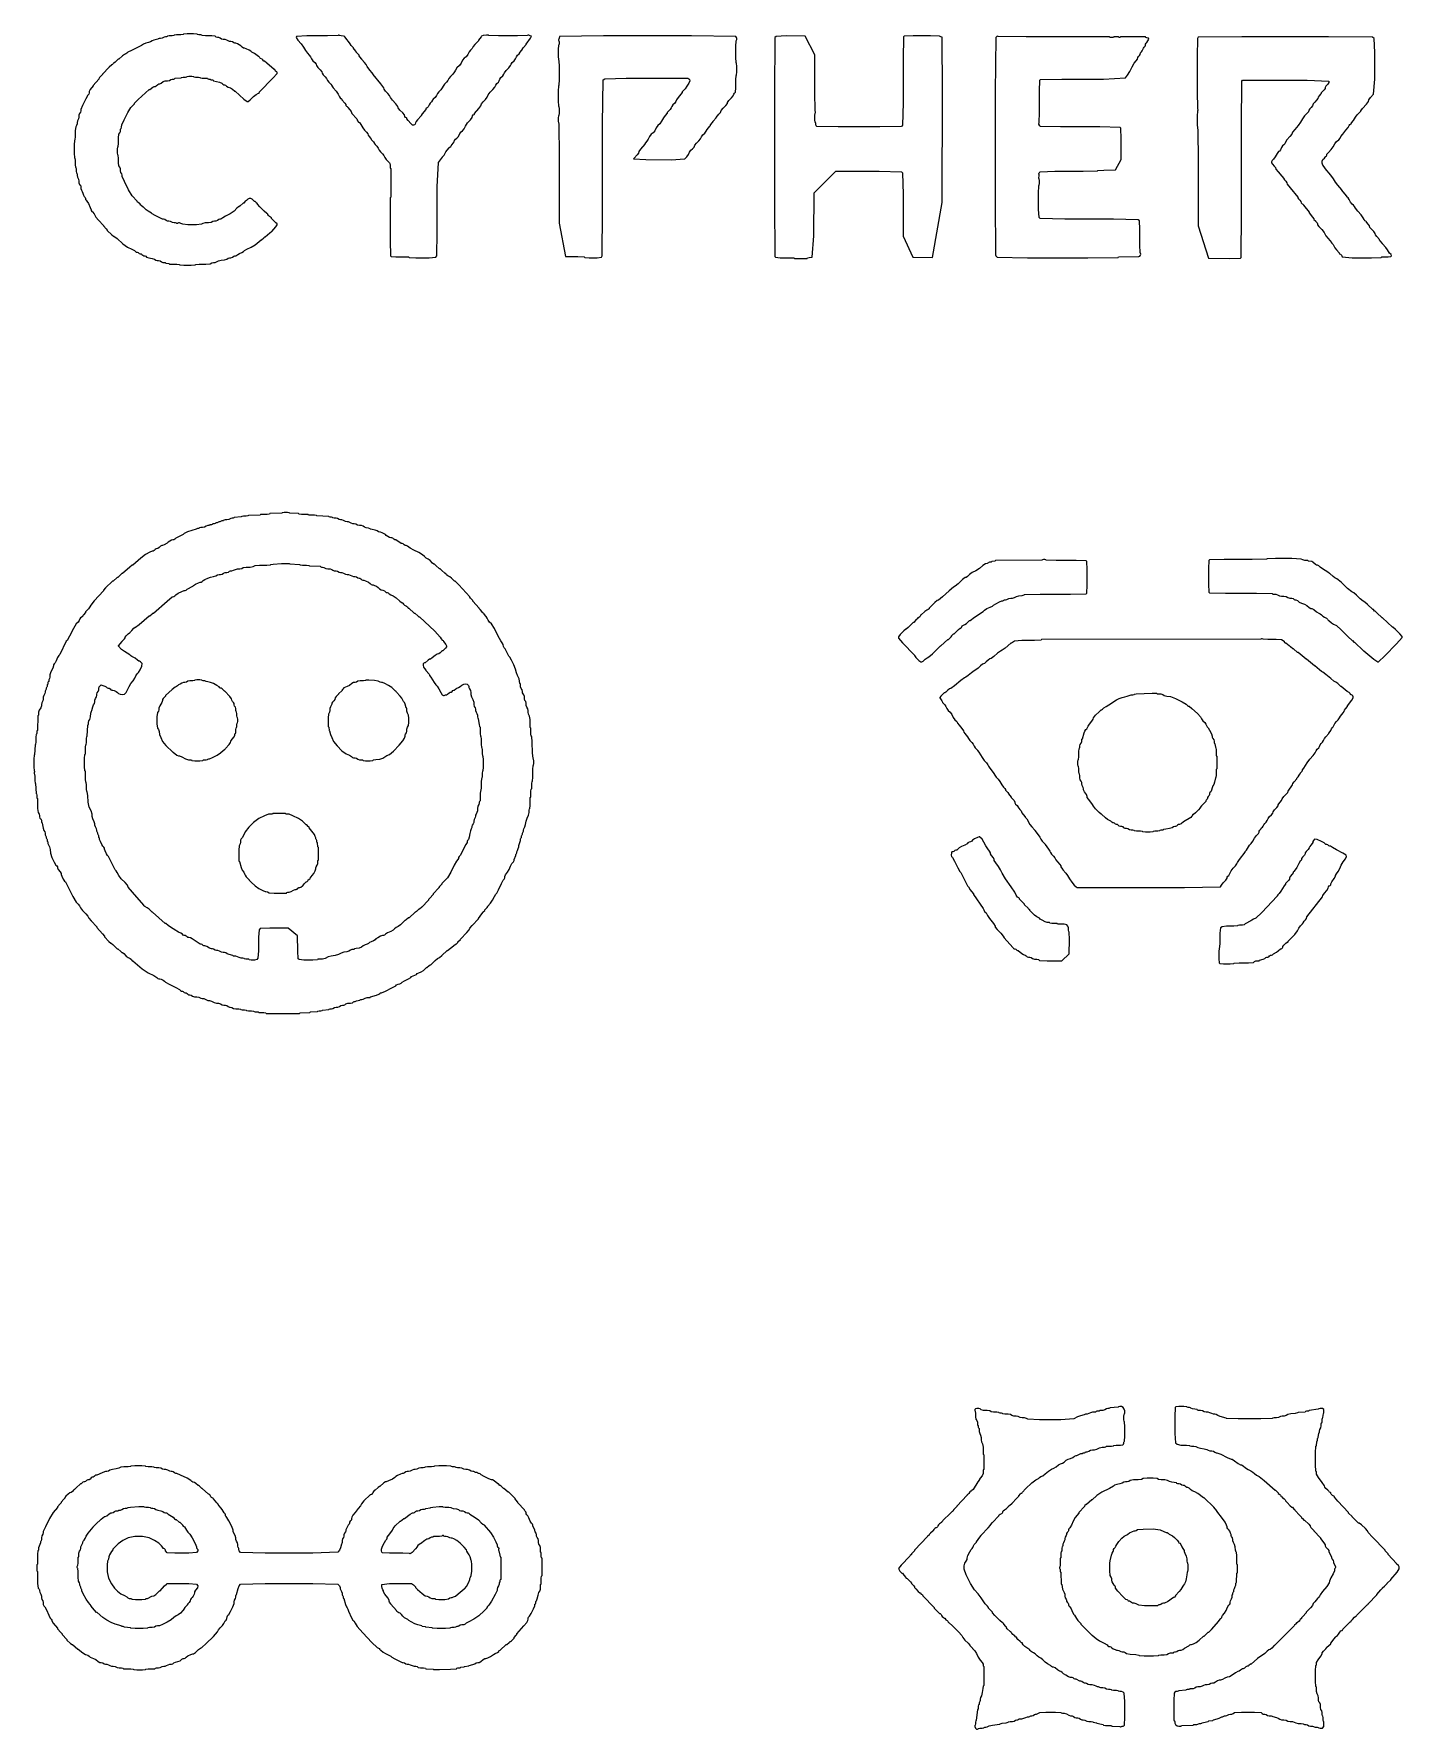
# Model space of a CAD drawing. Header units: millimetres. Extents: x 0 to 35, y 0 to 43.3.
import ezdxf

# ---------------------------------------------------------------- set-up
doc = ezdxf.new("R2010")
doc.units = ezdxf.units.MM
doc.layers.add('OUTLINE', color=7, linetype='CONTINUOUS')

msp = doc.modelspace()

# ---------------------------------------------------------------- linework, layer by layer
at = {"layer": 'OUTLINE'}
for points in [[(3.828125, 43.335337), (3.816106, 43.323317), (3.75601, 43.317308), (3.647837, 43.317308), (3.58774, 43.311298), (3.575721, 43.299279), (3.533654, 43.293269), (3.461538, 43.293269), (3.419471, 43.28726), (3.407452, 43.27524), (3.389423, 43.269231), (3.365385, 43.269231), (3.329327, 43.257212), (3.28125, 43.233173), (3.239183, 43.221154), (3.203125, 43.221154), (3.179087, 43.215144), (3.167067, 43.203125), (3.070913, 43.179087), (3.022837, 43.161058), (2.986779, 43.137019), (2.932692, 43.11899), (2.860577, 43.106971), (2.800481, 43.082933), (2.752404, 43.046875), (2.65024, 42.992788), (2.49399, 42.920673), (2.403846, 42.872596), (2.379808, 42.848558), (2.34976, 42.830529), (2.313702, 42.81851), (2.265625, 42.782452), (2.169471, 42.692308), (2.157452, 42.692308), (2.079327, 42.620192), (2.049279, 42.596154), (2.03726, 42.596154), (2.028245, 42.587139), (2.022236, 42.569111), (2.010216, 42.557091), (1.992188, 42.551082), (1.926082, 42.490986), (1.754808, 42.313702), (1.754808, 42.301683), (1.682692, 42.223558), (1.658654, 42.19351), (1.658654, 42.18149), (1.514423, 42.02524), (1.514423, 42.013221), (1.442308, 41.917067), (1.418269, 41.86899), (1.418269, 41.832933), (1.40625, 41.802885), (1.382212, 41.778846), (1.328125, 41.682692), (1.24399, 41.514423), (1.201923, 41.41226), (1.201923, 41.376202), (1.189904, 41.340144), (1.165865, 41.304087), (1.153846, 41.262019), (1.153846, 41.213942), (1.141827, 41.165865), (1.117788, 41.117788), (1.105769, 41.075721), (1.105769, 41.039663), (1.09375, 41.003606), (1.069712, 40.967548), (1.057692, 40.871394), (1.057692, 40.715144), (1.051683, 40.63101), (1.039663, 40.61899), (1.033654, 40.504808), (1.033654, 40.288462), (1.039663, 40.174279), (1.051683, 40.16226), (1.057692, 40.102163), (1.057692, 39.99399), (1.063702, 39.933894), (1.075721, 39.921875), (1.081731, 39.885817), (1.081731, 39.825721), (1.08774, 39.789663), (1.09976, 39.777644), (1.105769, 39.753606), (1.105769, 39.717548), (1.117788, 39.675481), (1.141827, 39.627404), (1.153846, 39.579327), (1.153846, 39.53125), (1.165865, 39.495192), (1.189904, 39.471154), (1.201923, 39.435096), (1.201923, 39.387019), (1.213942, 39.344952), (1.237981, 39.308894), (1.25601, 39.266827), (1.268029, 39.21875), (1.286058, 39.182692), (1.310096, 39.158654), (1.322115, 39.134615), (1.322115, 39.110577), (1.334135, 39.086538), (1.358173, 39.0625), (1.394231, 39.002404), (1.442308, 38.90625), (1.466346, 38.846154), (1.466346, 38.822115), (1.478365, 38.804087), (1.502404, 38.792067), (1.538462, 38.74399), (1.586538, 38.659856), (1.652644, 38.575721), (1.778846, 38.44351), (1.778846, 38.43149), (1.850962, 38.353365), (1.875, 38.323317), (1.875, 38.311298), (1.992188, 38.20613), (2.03726, 38.173077), (2.049279, 38.173077), (2.127404, 38.106971), (2.271635, 37.97476), (2.397837, 37.884615), (2.50601, 37.836538), (2.572115, 37.800481), (2.596154, 37.776442), (2.620192, 37.764423), (2.644231, 37.764423), (2.668269, 37.752404), (2.692308, 37.728365), (2.716346, 37.716346), (2.740385, 37.716346), (2.764423, 37.704327), (2.788462, 37.680288), (2.8125, 37.668269), (2.836538, 37.668269), (2.860577, 37.65625), (2.884615, 37.632212), (2.938702, 37.614183), (3.022837, 37.602163), (3.082933, 37.584135), (3.11899, 37.560096), (3.155048, 37.548077), (3.191106, 37.548077), (3.227163, 37.536058), (3.263221, 37.512019), (3.299279, 37.5), (3.335337, 37.5), (3.359375, 37.49399), (3.371394, 37.481971), (3.455529, 37.469952), (3.467548, 37.457933), (3.533654, 37.451923), (3.653846, 37.451923), (3.719952, 37.445913), (3.731971, 37.433894), (3.834135, 37.427885), (4.026442, 37.427885), (4.128606, 37.433894), (4.140625, 37.445913), (4.230769, 37.451923), (4.399038, 37.451923), (4.507212, 37.463942), (4.555288, 37.487981), (4.597356, 37.5), (4.633413, 37.5), (4.675481, 37.512019), (4.723558, 37.536058), (4.789663, 37.554087), (4.873798, 37.566106), (4.933894, 37.584135), (4.969952, 37.608173), (5.00601, 37.620192), (5.042067, 37.620192), (5.078125, 37.632212), (5.114183, 37.65625), (5.144231, 37.668269), (5.168269, 37.668269), (5.192308, 37.680288), (5.216346, 37.704327), (5.258413, 37.728365), (5.31851, 37.752404), (5.360577, 37.776442), (5.384615, 37.800481), (5.450721, 37.836538), (5.558894, 37.884615), (5.661058, 37.950721), (5.811298, 38.076923), (5.823317, 38.076923), (5.883413, 38.13101), (5.907452, 38.149038), (5.919471, 38.149038), (6.033654, 38.257212), (6.075721, 38.293269), (6.08774, 38.293269), (6.192909, 38.410457), (6.225962, 38.461538), (6.225962, 38.485577), (6.216947, 38.500601), (6.198918, 38.506611), (6.162861, 38.536659), (6.108774, 38.590745), (6.081731, 38.623798), (6.081731, 38.635817), (6.030649, 38.66887), (6.000601, 38.698918), (5.985577, 38.719952), (5.985577, 38.731971), (5.976563, 38.740986), (5.958534, 38.746995), (5.892428, 38.807091), (5.778245, 38.921274), (5.721154, 38.984375), (5.721154, 38.996394), (5.682091, 39.023438), (5.676082, 39.041466), (5.664063, 39.053486), (5.646034, 39.059495), (5.582933, 39.116587), (5.546875, 39.134615), (5.510817, 39.134615), (5.47476, 39.116587), (5.438702, 39.080529), (5.414663, 39.0625), (5.402644, 39.0625), (5.366587, 39.014423), (5.354567, 39.014423), (5.276442, 38.942308), (5.246394, 38.918269), (5.234375, 38.918269), (5.192308, 38.882212), (5.120192, 38.810096), (5.024038, 38.74399), (4.903846, 38.683894), (4.831731, 38.641827), (4.807692, 38.617788), (4.783654, 38.605769), (4.759615, 38.605769), (4.729567, 38.59375), (4.69351, 38.569712), (4.657452, 38.557692), (4.621394, 38.557692), (4.579327, 38.545673), (4.53125, 38.521635), (4.465144, 38.509615), (4.38101, 38.509615), (4.320913, 38.497596), (4.284856, 38.473558), (4.158654, 38.461538), (3.942308, 38.461538), (3.810096, 38.473558), (3.762019, 38.497596), (3.725962, 38.509615), (3.701923, 38.509615), (3.683894, 38.503606), (3.671875, 38.491587), (3.659856, 38.491587), (3.647837, 38.503606), (3.623798, 38.509615), (3.58774, 38.509615), (3.545673, 38.521635), (3.497596, 38.545673), (3.455529, 38.557692), (3.419471, 38.557692), (3.383413, 38.569712), (3.347356, 38.59375), (3.317308, 38.605769), (3.293269, 38.605769), (3.221154, 38.635817), (3.100962, 38.695913), (3.028846, 38.737981), (3.004808, 38.762019), (2.920673, 38.810096), (2.872596, 38.846154), (2.794471, 38.918269), (2.782452, 38.918269), (2.773438, 38.927284), (2.767428, 38.945313), (2.755409, 38.957332), (2.73738, 38.963341), (2.707332, 39.005409), (2.689303, 39.011418), (2.653245, 39.041466), (2.644231, 39.05649), (2.644231, 39.06851), (2.518029, 39.200721), (2.421875, 39.350962), (2.313702, 39.567308), (2.259615, 39.69351), (2.259615, 39.729567), (2.247596, 39.765625), (2.223558, 39.801683), (2.211538, 39.84375), (2.211538, 39.891827), (2.199519, 39.933894), (2.175481, 39.969952), (2.163462, 40.048077), (2.163462, 40.168269), (2.157452, 40.234375), (2.145433, 40.246394), (2.139423, 40.300481), (2.139423, 40.396635), (2.145433, 40.450721), (2.157452, 40.46274), (2.163462, 40.540865), (2.163462, 40.685096), (2.175481, 40.77524), (2.199519, 40.811298), (2.211538, 40.847356), (2.211538, 40.883413), (2.217548, 40.907452), (2.229567, 40.919471), (2.241587, 40.955529), (2.253606, 41.015625), (2.307692, 41.141827), (2.403846, 41.334135), (2.481971, 41.460337), (2.542067, 41.520433), (2.572115, 41.55649), (2.572115, 41.56851), (2.665264, 41.661659), (2.950721, 41.923077), (2.96274, 41.923077), (3.040865, 41.977163), (3.076923, 41.995192), (3.100962, 41.995192), (3.13101, 42.013221), (3.167067, 42.049279), (3.197115, 42.067308), (3.221154, 42.067308), (3.257212, 42.085337), (3.305288, 42.121394), (3.359375, 42.139423), (3.419471, 42.139423), (3.467548, 42.151442), (3.503606, 42.175481), (3.539663, 42.1875), (3.575721, 42.1875), (3.59976, 42.19351), (3.611779, 42.205529), (3.768029, 42.217548), (3.780048, 42.229567), (3.816106, 42.235577), (3.876202, 42.235577), (3.91226, 42.241587), (3.924279, 42.253606), (3.966346, 42.259615), (4.038462, 42.259615), (4.080529, 42.253606), (4.092548, 42.241587), (4.134615, 42.235577), (4.206731, 42.235577), (4.248798, 42.229567), (4.260817, 42.217548), (4.308894, 42.211538), (4.393029, 42.211538), (4.441106, 42.205529), (4.453125, 42.19351), (4.471154, 42.1875), (4.495192, 42.1875), (4.513221, 42.18149), (4.52524, 42.169471), (4.543269, 42.163462), (4.567308, 42.163462), (4.585337, 42.157452), (4.597356, 42.145433), (4.747596, 42.103365), (4.807692, 42.079327), (4.831731, 42.055288), (4.855769, 42.043269), (4.879808, 42.043269), (4.903846, 42.03125), (4.927885, 42.007212), (4.969952, 41.983173), (5.030048, 41.959135), (5.078125, 41.929087), (5.138221, 41.875), (5.15024, 41.875), (5.372596, 41.676683), (5.456731, 41.610577), (5.480769, 41.610577), (5.534856, 41.652644), (5.61899, 41.736779), (5.688101, 41.79387), (5.742188, 41.823918), (5.769231, 41.844952), (5.769231, 41.856971), (6.111779, 42.205529), (6.225962, 42.331731), (6.225962, 42.355769), (6.216947, 42.370793), (6.198918, 42.376803), (6.183894, 42.391827), (6.171875, 42.415865), (6.159856, 42.427885), (6.147837, 42.427885), (5.961538, 42.590144), (5.895433, 42.644231), (5.883413, 42.644231), (5.871394, 42.65625), (5.859375, 42.680288), (5.835337, 42.698317), (5.799279, 42.710337), (5.778245, 42.725361), (5.772236, 42.743389), (5.760216, 42.755409), (5.742188, 42.761418), (5.679087, 42.81851), (5.643029, 42.842548), (5.606971, 42.854567), (5.576923, 42.872596), (5.552885, 42.896635), (5.504808, 42.926683), (5.432692, 42.96274), (5.384615, 42.980769), (5.360577, 42.980769), (5.330529, 42.998798), (5.294471, 43.034856), (5.252404, 43.064904), (5.204327, 43.088942), (5.168269, 43.100962), (5.144231, 43.100962), (5.114183, 43.112981), (5.078125, 43.137019), (5.042067, 43.149038), (5.00601, 43.149038), (4.969952, 43.161058), (4.933894, 43.185096), (4.891827, 43.197115), (4.84375, 43.197115), (4.801683, 43.209135), (4.765625, 43.233173), (4.729567, 43.245192), (4.69351, 43.245192), (4.663462, 43.257212), (4.639423, 43.28125), (4.549279, 43.293269), (4.393029, 43.293269), (4.308894, 43.299279), (4.296875, 43.311298), (4.266827, 43.317308), (4.21875, 43.317308), (4.188702, 43.323317), (4.176683, 43.335337), (4.086538, 43.341346), (3.918269, 43.341346)], [(7.794471, 43.311298), (7.782452, 43.299279), (7.512019, 43.293269), (6.983173, 43.293269), (6.715745, 43.278245), (6.709736, 43.248197), (6.748798, 43.185096), (6.832933, 43.088942), (6.899038, 42.998798), (6.947115, 42.914663), (6.995192, 42.848558), (7.043269, 42.800481), (7.079327, 42.752404), (7.103365, 42.704327), (7.139423, 42.65625), (7.1875, 42.608173), (7.217548, 42.566106), (7.229567, 42.530048), (7.265625, 42.481971), (7.325721, 42.421875), (7.361779, 42.373798), (7.373798, 42.33774), (7.403846, 42.295673), (7.451923, 42.247596), (7.487981, 42.199519), (7.512019, 42.151442), (7.548077, 42.103365), (7.596154, 42.055288), (7.620192, 42.02524), (7.620192, 42.013221), (7.65625, 41.965144), (7.728365, 41.88101), (7.782452, 41.802885), (7.81851, 41.730769), (7.845553, 41.691707), (7.863582, 41.685697), (7.875601, 41.673678), (7.881611, 41.655649), (7.956731, 41.574519), (7.980769, 41.538462), (7.980769, 41.514423), (7.992788, 41.496394), (8.016827, 41.484375), (8.028846, 41.472356), (8.028846, 41.460337), (8.082933, 41.40024), (8.112981, 41.358173), (8.137019, 41.310096), (8.257212, 41.165865), (8.28125, 41.117788), (8.305288, 41.08774), (8.329327, 41.075721), (8.365385, 41.027644), (8.413462, 40.94351), (8.461538, 40.877404), (8.509615, 40.829327), (8.539663, 40.78726), (8.551683, 40.751202), (8.575721, 40.715144), (8.611779, 40.679087), (8.629808, 40.655048), (8.629808, 40.643029), (8.683894, 40.582933), (8.701923, 40.558894), (8.701923, 40.546875), (8.725962, 40.516827), (8.774038, 40.46875), (8.810096, 40.420673), (8.834135, 40.372596), (8.870192, 40.324519), (8.918269, 40.276442), (8.954327, 40.228365), (8.978365, 40.180288), (9.014423, 40.132212), (9.092548, 40.048077), (9.104567, 40.024038), (9.110577, 39.987981), (9.110577, 39.939904), (9.116587, 39.909856), (9.128606, 39.897837), (9.134615, 39.711538), (9.134615, 39.350962), (9.128606, 39.164663), (9.116587, 39.152644), (9.110577, 38.780048), (9.110577, 38.046875), (9.119591, 37.671274), (9.13762, 37.653245), (9.254808, 37.644231), (9.471154, 37.644231), (9.585337, 37.638221), (9.597356, 37.626202), (9.771635, 37.620192), (10.108173, 37.620192), (10.285457, 37.635216), (10.303486, 37.665264), (10.3125, 38.263221), (10.3125, 39.429087), (10.348558, 40.054087), (10.456731, 40.186298), (10.456731, 40.198317), (10.492788, 40.240385), (10.540865, 40.324519), (10.570913, 40.366587), (10.625, 40.426683), (10.625, 40.438702), (10.664063, 40.465745), (10.670072, 40.483774), (10.727163, 40.546875), (10.751202, 40.582933), (10.763221, 40.61899), (10.78726, 40.649038), (10.823317, 40.673077), (10.859375, 40.721154), (10.895433, 40.793269), (10.93149, 40.841346), (10.967548, 40.865385), (11.003606, 40.913462), (11.039663, 40.985577), (11.09375, 41.063702), (11.165865, 41.147837), (11.207933, 41.207933), (11.219952, 41.24399), (11.237981, 41.268029), (11.262019, 41.280048), (11.274038, 41.292067), (11.274038, 41.304087), (11.382212, 41.436298), (11.430288, 41.502404), (11.454327, 41.550481), (11.496394, 41.604567), (11.55649, 41.664663), (11.598558, 41.72476), (11.622596, 41.784856), (11.670673, 41.850962), (11.742788, 41.923077), (11.790865, 41.983173), (11.814904, 42.03125), (11.844952, 42.073317), (11.88101, 42.109375), (11.905048, 42.145433), (11.917067, 42.18149), (11.947115, 42.223558), (11.995192, 42.271635), (12.02524, 42.313702), (12.03726, 42.34976), (12.079327, 42.403846), (12.151442, 42.475962), (12.19351, 42.530048), (12.205529, 42.566106), (12.235577, 42.608173), (12.283654, 42.65625), (12.319712, 42.704327), (12.34375, 42.752404), (12.373798, 42.794471), (12.409856, 42.830529), (12.427885, 42.854567), (12.427885, 42.866587), (12.481971, 42.926683), (12.5, 42.950721), (12.5, 42.96274), (12.524038, 42.992788), (12.596154, 43.070913), (12.596154, 43.082933), (12.704327, 43.233173), (12.725361, 43.284255), (12.695313, 43.290264), (12.674279, 43.299279), (12.66226, 43.311298), (12.644231, 43.311298), (12.620192, 43.299279), (12.367788, 43.293269), (11.887019, 43.293269), (11.640625, 43.299279), (11.628606, 43.311298), (11.580529, 43.311298), (11.496394, 43.299279), (11.451322, 43.284255), (11.445313, 43.266226), (11.370192, 43.179087), (11.370192, 43.167067), (11.280048, 43.070913), (11.237981, 43.016827), (11.213942, 42.96875), (11.189904, 42.938702), (11.165865, 42.926683), (11.135817, 42.884615), (11.09976, 42.8125), (11.057692, 42.758413), (11.009615, 42.722356), (10.967548, 42.668269), (10.93149, 42.596154), (10.883413, 42.530048), (10.823317, 42.469952), (10.78125, 42.415865), (10.757212, 42.367788), (10.715144, 42.313702), (10.655048, 42.253606), (10.612981, 42.199519), (10.588942, 42.151442), (10.552885, 42.103365), (10.504808, 42.055288), (10.46875, 42.007212), (10.444712, 41.959135), (10.408654, 41.911058), (10.360577, 41.862981), (10.324519, 41.814904), (10.300481, 41.766827), (10.264423, 41.71875), (10.216346, 41.670673), (10.192308, 41.640625), (10.192308, 41.628606), (10.174279, 41.604567), (10.138221, 41.56851), (10.108173, 41.526442), (10.084135, 41.478365), (10.060096, 41.448317), (10.036058, 41.436298), (10.024038, 41.424279), (10.024038, 41.41226), (9.933894, 41.298077), (9.903846, 41.25601), (9.903846, 41.24399), (9.813702, 41.147837), (9.777644, 41.09976), (9.765625, 41.063702), (9.750601, 41.036659), (9.732572, 41.01863), (9.711538, 41.009615), (9.6875, 41.009615), (9.642428, 41.048678), (9.576322, 41.126803), (9.543269, 41.171875), (9.543269, 41.183894), (9.53125, 41.195913), (9.507212, 41.207933), (9.489183, 41.231971), (9.477163, 41.268029), (9.435096, 41.322115), (9.362981, 41.394231), (9.320913, 41.448317), (9.308894, 41.484375), (9.260817, 41.550481), (9.176683, 41.646635), (9.122596, 41.71875), (9.098558, 41.766827), (9.05649, 41.820913), (8.996394, 41.88101), (8.960337, 41.929087), (8.948317, 41.965144), (8.876202, 42.061298), (8.677885, 42.301683), (8.677885, 42.313702), (8.569712, 42.445913), (8.521635, 42.512019), (8.497596, 42.560096), (8.461538, 42.608173), (8.389423, 42.686298), (8.389423, 42.698317), (8.335337, 42.758413), (8.317308, 42.782452), (8.317308, 42.794471), (8.263221, 42.854567), (8.245192, 42.878606), (8.245192, 42.890625), (8.191106, 42.950721), (8.173077, 42.97476), (8.173077, 42.986779), (8.11899, 43.046875), (8.100962, 43.070913), (8.100962, 43.082933), (7.956731, 43.263221), (7.956731, 43.27524), (7.923678, 43.284255), (7.857572, 43.290264), (7.81851, 43.299279), (7.80649, 43.311298)], [(13.446514, 43.272236), (13.440505, 43.230168), (13.43149, 43.203125), (13.419471, 43.191106), (13.419471, 43.179087), (13.43149, 43.167067), (13.4375, 43.137019), (13.4375, 43.088942), (13.43149, 43.058894), (13.419471, 43.046875), (13.413462, 42.950721), (13.413462, 42.770433), (13.419471, 42.674279), (13.43149, 42.66226), (13.4375, 42.5), (13.4375, 42.1875), (13.43149, 42.02524), (13.419471, 42.013221), (13.413462, 41.88101), (13.413462, 41.628606), (13.419471, 41.496394), (13.43149, 41.484375), (13.4375, 41.424279), (13.4375, 41.316106), (13.43149, 41.25601), (13.419471, 41.24399), (13.413462, 41.195913), (13.413462, 41.111779), (13.419471, 41.063702), (13.43149, 41.051683), (13.4375, 40.198317), (13.4375, 38.503606), (13.596755, 37.653245), (13.915264, 37.647236), (14.080529, 37.638221), (14.092548, 37.626202), (14.200721, 37.620192), (14.405048, 37.620192), (14.516226, 37.635216), (14.534255, 37.665264), (14.543269, 38.798077), (14.543269, 41.033654), (14.564303, 42.166466), (14.60637, 42.196514), (15.15024, 42.211538), (16.195913, 42.211538), (16.730769, 42.205529), (16.754808, 42.19351), (16.769832, 42.172476), (16.775841, 42.142428), (16.754808, 42.085337), (16.706731, 42.001202), (16.658654, 41.935096), (16.586538, 41.856971), (16.586538, 41.844952), (16.478365, 41.71274), (16.436298, 41.652644), (16.424279, 41.616587), (16.394231, 41.574519), (16.346154, 41.526442), (16.316106, 41.484375), (16.304087, 41.448317), (16.274038, 41.40625), (16.201923, 41.328125), (16.201923, 41.316106), (16.147837, 41.25601), (16.105769, 41.195913), (16.057692, 41.111779), (16.009615, 41.045673), (15.961538, 40.997596), (15.919471, 40.9375), (15.883413, 40.865385), (15.841346, 40.811298), (15.793269, 40.77524), (15.751202, 40.721154), (15.715144, 40.649038), (15.679087, 40.594952), (15.643029, 40.558894), (15.625, 40.534856), (15.625, 40.522837), (15.516827, 40.390625), (15.47476, 40.330529), (15.46274, 40.294471), (15.432692, 40.252404), (15.354567, 40.168269), (15.342548, 40.144231), (15.658053, 40.129207), (16.301082, 40.123197), (16.649639, 40.147236), (16.703726, 40.201322), (16.742788, 40.258413), (16.766827, 40.31851), (16.802885, 40.366587), (16.850962, 40.402644), (16.887019, 40.444712), (16.911058, 40.492788), (16.953125, 40.546875), (17.013221, 40.606971), (17.055288, 40.661058), (17.079327, 40.709135), (17.115385, 40.757212), (17.163462, 40.805288), (17.199519, 40.853365), (17.223558, 40.901442), (17.253606, 40.94351), (17.289663, 40.979567), (17.307692, 41.003606), (17.307692, 41.015625), (17.361779, 41.075721), (17.379808, 41.09976), (17.379808, 41.111779), (17.451923, 41.195913), (17.451923, 41.207933), (17.524038, 41.286058), (17.560096, 41.334135), (17.584135, 41.382212), (17.632212, 41.442308), (17.704327, 41.514423), (17.740385, 41.5625), (17.740385, 41.586538), (17.776442, 41.634615), (17.848558, 41.706731), (17.890625, 41.760817), (17.902644, 41.796875), (17.920673, 41.826923), (17.944712, 41.850962), (17.956731, 41.965144), (17.956731, 42.169471), (17.96274, 42.277644), (17.97476, 42.289663), (17.980769, 42.367788), (17.980769, 42.512019), (17.97476, 42.590144), (17.96274, 42.602163), (17.956731, 42.746394), (17.956731, 43.022837), (17.96274, 43.167067), (17.97476, 43.179087), (17.980769, 43.197115), (17.980769, 43.221154), (17.971755, 43.248197), (17.953726, 43.278245), (16.820913, 43.293269), (14.573317, 43.293269)], [(18.98738, 43.278245), (18.957332, 43.248197), (18.942308, 41.838942), (18.942308, 39.050481), (18.951322, 37.647236), (18.969351, 37.629207), (19.092548, 37.620192), (19.320913, 37.620192), (19.441106, 37.614183), (19.453125, 37.602163), (19.53726, 37.596154), (19.69351, 37.596154), (19.777644, 37.602163), (19.789663, 37.614183), (19.834736, 37.623197), (19.912861, 37.629207), (19.954928, 38.182091), (19.960938, 39.281851), (20.516827, 39.831731), (21.622596, 39.831731), (22.190505, 39.816707), (22.220553, 39.786659), (22.235577, 39.236779), (22.235577, 38.167067), (22.484976, 37.629207), (22.983774, 37.623197), (23.236178, 39.029447), (23.242188, 41.847957), (23.230168, 43.260216), (23.20012, 43.266226), (23.179087, 43.27524), (23.167067, 43.28726), (22.938702, 43.293269), (22.49399, 43.293269), (22.26262, 43.284255), (22.244591, 43.266226), (22.235577, 42.698317), (22.235577, 41.580529), (22.220553, 41.006611), (22.190505, 40.976563), (21.640625, 40.961538), (20.570913, 40.961538), (20.027043, 40.970553), (20.009014, 40.988582), (20, 41.015625), (20, 41.051683), (19.99399, 41.075721), (19.981971, 41.08774), (19.975962, 41.147837), (19.975962, 41.25601), (19.981971, 41.316106), (19.99399, 41.328125), (19.99399, 41.346154), (19.981971, 41.370192), (19.975962, 41.856971), (19.975962, 42.80649), (19.732572, 43.284255), (19.245793, 43.290264)], [(24.636418, 43.278245), (24.60637, 43.248197), (24.591346, 41.850962), (24.591346, 39.086538), (24.597356, 37.692308), (24.609375, 37.668269), (24.642428, 37.629207), (25.420673, 37.620192), (26.959135, 37.620192), (27.734375, 37.626202), (27.746394, 37.638221), (28.269231, 37.65024), (28.293269, 37.66226), (28.308293, 37.683293), (28.314303, 37.713341), (28.311298, 37.734375), (28.299279, 37.746394), (28.293269, 37.950721), (28.293269, 38.347356), (28.278245, 38.560697), (28.248197, 38.590745), (27.614183, 38.605769), (26.376202, 38.605769), (25.742188, 38.620793), (25.712139, 38.650841), (25.697115, 38.864183), (25.697115, 39.260817), (25.703125, 39.465144), (25.715144, 39.477163), (25.721154, 39.519231), (25.721154, 39.591346), (25.715144, 39.633413), (25.703125, 39.645433), (25.703125, 39.669471), (25.715144, 39.705529), (25.715144, 39.735577), (25.703125, 39.759615), (25.712139, 39.786659), (25.742188, 39.816707), (26.117788, 39.831731), (26.838942, 39.831731), (27.205529, 39.83774), (27.217548, 39.84976), (27.370793, 39.858774), (27.665264, 39.864784), (27.8125, 40.132212), (27.8125, 40.661058), (27.803486, 40.934495), (27.785457, 40.952524), (27.271635, 40.961538), (26.262019, 40.961538), (25.748197, 40.970553), (25.730168, 40.988582), (25.703125, 41.033654), (25.703125, 41.051683), (25.715144, 41.063702), (25.721154, 41.340144), (25.721154, 41.88101), (25.730168, 42.160457), (25.748197, 42.178486), (26.292067, 42.1875), (27.361779, 42.1875), (27.923678, 42.220553), (27.977764, 42.286659), (28.034856, 42.379808), (28.094952, 42.5), (28.149038, 42.590144), (28.197115, 42.65024), (28.227163, 42.698317), (28.239183, 42.734375), (28.257212, 42.764423), (28.28125, 42.788462), (28.299279, 42.81851), (28.311298, 42.854567), (28.329327, 42.884615), (28.353365, 42.908654), (28.371394, 42.938702), (28.383413, 42.97476), (28.401442, 43.004808), (28.425481, 43.028846), (28.4375, 43.052885), (28.4375, 43.076923), (28.449519, 43.100962), (28.473558, 43.125), (28.521635, 43.209135), (28.51262, 43.236178), (28.470553, 43.242188), (28.44351, 43.251202), (28.43149, 43.263221), (28.269231, 43.269231), (27.956731, 43.269231), (27.794471, 43.263221), (27.782452, 43.251202), (27.764423, 43.251202), (27.740385, 43.263221), (27.704327, 43.269231), (27.65625, 43.269231), (27.626202, 43.263221), (27.614183, 43.251202), (27.590144, 43.245192), (27.554087, 43.245192), (27.530048, 43.251202), (27.518029, 43.263221), (26.802885, 43.269231), (25.384615, 43.269231), (24.669471, 43.27524), (24.657452, 43.28726)], [(29.786659, 43.254207), (29.76863, 43.224159), (29.759615, 42.764423), (29.759615, 41.875), (29.765625, 41.424279), (29.777644, 41.41226), (29.777644, 41.394231), (29.765625, 41.370192), (29.759615, 41.25), (29.759615, 41.033654), (29.765625, 40.919471), (29.777644, 40.907452), (29.783654, 40.078125), (29.783654, 38.43149), (30.051082, 37.605168), (30.585938, 37.599159), (30.86238, 37.605168), (30.880409, 37.623197), (30.889423, 38.75601), (30.889423, 41.003606), (30.898438, 42.136418), (30.916466, 42.154447), (31.475361, 42.160457), (32.57512, 42.154447), (33.125, 42.133413), (33.125, 42.097356), (33.100962, 42.055288), (33.052885, 42.007212), (33.028846, 41.971154), (33.028846, 41.947115), (33.004808, 41.911058), (32.956731, 41.862981), (32.932692, 41.832933), (32.932692, 41.820913), (32.914663, 41.796875), (32.878606, 41.760817), (32.854567, 41.72476), (32.842548, 41.688702), (32.8125, 41.646635), (32.764423, 41.598558), (32.728365, 41.550481), (32.704327, 41.502404), (32.674279, 41.460337), (32.638221, 41.424279), (32.614183, 41.388221), (32.602163, 41.352163), (32.566106, 41.304087), (32.50601, 41.24399), (32.451923, 41.171875), (32.403846, 41.08774), (32.33774, 40.997596), (32.253606, 40.901442), (32.199519, 40.829327), (32.175481, 40.78125), (32.127404, 40.715144), (32.055288, 40.63101), (32.013221, 40.570913), (32.001202, 40.534856), (31.977163, 40.504808), (31.941106, 40.480769), (31.911058, 40.438702), (31.887019, 40.378606), (31.862981, 40.342548), (31.838942, 40.330529), (31.802885, 40.282452), (31.754808, 40.198317), (31.71274, 40.138221), (31.676683, 40.102163), (31.658654, 40.072115), (31.658654, 40.048077), (31.682692, 40.012019), (31.730769, 39.963942), (31.760817, 39.921875), (31.772837, 39.885817), (31.826923, 39.813702), (31.923077, 39.705529), (31.971154, 39.645433), (31.971154, 39.633413), (31.989183, 39.609375), (32.02524, 39.573317), (32.049279, 39.53726), (32.061298, 39.501202), (32.133413, 39.405048), (32.331731, 39.164663), (32.331731, 39.152644), (32.34976, 39.128606), (32.385817, 39.092548), (32.409856, 39.05649), (32.421875, 39.020433), (32.439904, 38.996394), (32.463942, 38.984375), (32.475962, 38.972356), (32.475962, 38.960337), (32.620192, 38.780048), (32.620192, 38.768029), (32.710337, 38.653846), (32.740385, 38.611779), (32.740385, 38.59976), (32.788462, 38.563702), (32.788462, 38.551683), (32.824519, 38.509615), (32.836538, 38.485577), (32.836538, 38.461538), (32.872596, 38.413462), (32.944712, 38.341346), (33.004808, 38.263221), (33.052885, 38.179087), (33.106971, 38.106971), (33.197115, 38.010817), (33.197115, 37.998798), (33.233173, 37.956731), (33.28125, 37.872596), (33.317308, 37.824519), (33.389423, 37.746394), (33.389423, 37.734375), (33.401442, 37.722356), (33.425481, 37.710337), (33.446514, 37.683293), (33.464543, 37.641226), (33.719952, 37.620192), (34.21274, 37.620192), (34.465144, 37.626202), (34.477163, 37.638221), (34.53726, 37.644231), (34.645433, 37.644231), (34.708534, 37.653245), (34.726563, 37.671274), (34.717548, 37.698317), (34.68149, 37.734375), (34.651442, 37.776442), (34.627404, 37.824519), (34.585337, 37.878606), (34.495192, 37.97476), (34.495192, 37.986779), (34.441106, 38.046875), (34.423077, 38.070913), (34.423077, 38.082933), (34.350962, 38.161058), (34.320913, 38.203125), (34.308894, 38.239183), (34.272837, 38.28726), (34.21274, 38.347356), (34.176683, 38.395433), (34.164663, 38.43149), (34.140625, 38.467548), (34.086538, 38.527644), (34.086538, 38.539663), (34.074519, 38.551683), (34.050481, 38.563702), (34.026442, 38.59375), (34.002404, 38.641827), (33.948317, 38.713942), (33.864183, 38.810096), (33.810096, 38.882212), (33.786058, 38.930288), (33.75601, 38.966346), (33.719952, 38.990385), (33.683894, 39.038462), (33.647837, 39.110577), (33.617788, 39.152644), (33.59375, 39.164663), (33.581731, 39.176683), (33.581731, 39.188702), (33.491587, 39.302885), (33.461538, 39.344952), (33.461538, 39.356971), (33.353365, 39.471154), (33.293269, 39.549279), (33.245192, 39.633413), (33.173077, 39.729567), (33.028846, 39.897837), (33.028846, 39.909856), (32.97476, 39.987981), (32.956731, 40.036058), (32.956731, 40.084135), (32.97476, 40.126202), (33.010817, 40.16226), (33.028846, 40.186298), (33.028846, 40.198317), (33.040865, 40.210337), (33.064904, 40.222356), (33.076923, 40.240385), (33.076923, 40.264423), (33.112981, 40.3125), (33.185096, 40.384615), (33.239183, 40.456731), (33.27524, 40.528846), (33.323317, 40.588942), (33.383413, 40.637019), (33.419471, 40.679087), (33.43149, 40.715144), (33.479567, 40.78125), (33.563702, 40.877404), (33.617788, 40.949519), (33.641827, 40.997596), (33.665865, 41.027644), (33.689904, 41.039663), (33.701923, 41.051683), (33.701923, 41.063702), (33.75601, 41.123798), (33.786058, 41.165865), (33.810096, 41.213942), (33.852163, 41.268029), (33.91226, 41.328125), (33.942308, 41.364183), (33.942308, 41.376202), (33.990385, 41.436298), (34.086538, 41.544471), (34.140625, 41.616587), (34.152644, 41.652644), (34.194712, 41.71274), (34.266827, 41.796875), (34.302885, 42.18149), (34.302885, 42.866587), (34.281851, 43.224159), (34.239784, 43.254207), (33.112981, 43.269231), (30.901442, 43.269231)], [(6.352163, 31.09976), (6.340144, 31.08774), (6.039663, 31.075721), (6.027644, 31.063702), (5.967548, 31.057692), (5.859375, 31.057692), (5.799279, 31.051683), (5.78726, 31.039663), (5.486779, 31.027644), (5.47476, 31.015625), (5.432692, 31.009615), (5.360577, 31.009615), (5.31851, 31.003606), (5.30649, 30.991587), (5.126202, 30.979567), (5.114183, 30.967548), (5.096154, 30.961538), (5.072115, 30.961538), (5.036058, 30.949519), (4.987981, 30.925481), (4.939904, 30.913462), (4.891827, 30.913462), (4.861779, 30.907452), (4.84976, 30.895433), (4.831731, 30.889423), (4.807692, 30.889423), (4.789663, 30.883413), (4.777644, 30.871394), (4.759615, 30.865385), (4.735577, 30.865385), (4.717548, 30.859375), (4.705529, 30.847356), (4.6875, 30.841346), (4.663462, 30.841346), (4.645433, 30.835337), (4.633413, 30.823317), (4.615385, 30.817308), (4.591346, 30.817308), (4.573317, 30.811298), (4.561298, 30.799279), (4.543269, 30.793269), (4.519231, 30.793269), (4.501202, 30.78726), (4.489183, 30.77524), (4.471154, 30.769231), (4.447115, 30.769231), (4.411058, 30.757212), (4.362981, 30.733173), (4.314904, 30.721154), (4.266827, 30.721154), (4.236779, 30.715144), (4.22476, 30.703125), (4.206731, 30.697115), (4.182692, 30.697115), (4.164663, 30.691106), (4.152644, 30.679087), (3.930288, 30.612981), (3.882212, 30.588942), (3.846154, 30.564904), (3.822115, 30.540865), (3.629808, 30.444712), (3.605769, 30.420673), (3.581731, 30.408654), (3.557692, 30.408654), (3.521635, 30.396635), (3.473558, 30.372596), (3.4375, 30.348558), (3.413462, 30.324519), (3.329327, 30.276442), (3.293269, 30.264423), (3.269231, 30.264423), (3.239183, 30.246394), (3.203125, 30.210337), (3.167067, 30.186298), (3.13101, 30.174279), (3.100962, 30.15625), (3.076923, 30.132212), (3.052885, 30.120192), (3.028846, 30.120192), (2.96274, 30.090144), (2.854567, 30.030048), (2.734375, 29.939904), (2.602163, 29.819712), (2.530048, 29.759615), (2.518029, 29.759615), (2.451923, 29.705529), (2.265625, 29.543269), (2.253606, 29.543269), (2.175481, 29.471154), (2.145433, 29.447115), (2.133413, 29.447115), (2.02524, 29.350962), (2.013221, 29.350962), (1.835938, 29.179688), (1.778846, 29.116587), (1.778846, 29.104567), (1.544471, 28.846154), (1.454327, 28.737981), (1.430288, 28.689904), (1.394231, 28.641827), (1.322115, 28.563702), (1.322115, 28.551683), (1.268029, 28.491587), (1.25, 28.467548), (1.25, 28.455529), (1.231971, 28.4375), (1.195913, 28.413462), (1.171875, 28.383413), (1.159856, 28.347356), (1.129808, 28.305288), (1.081731, 28.257212), (1.009615, 28.137019), (0.913462, 27.944712), (0.853365, 27.836538), (0.829327, 27.8125), (0.661058, 27.475962), (0.637019, 27.451923), (0.606971, 27.397837), (0.570913, 27.313702), (0.540865, 27.259615), (0.516827, 27.235577), (0.504808, 27.211538), (0.504808, 27.1875), (0.480769, 27.127404), (0.432692, 27.03125), (0.408654, 26.953125), (0.408654, 26.893029), (0.402644, 26.856971), (0.390625, 26.844952), (0.384615, 26.826923), (0.384615, 26.802885), (0.378606, 26.784856), (0.366587, 26.772837), (0.360577, 26.754808), (0.360577, 26.730769), (0.354567, 26.71274), (0.342548, 26.700721), (0.336538, 26.682692), (0.336538, 26.658654), (0.330529, 26.640625), (0.31851, 26.628606), (0.3125, 26.610577), (0.3125, 26.586538), (0.30649, 26.56851), (0.294471, 26.55649), (0.288462, 26.538462), (0.288462, 26.514423), (0.276442, 26.478365), (0.252404, 26.430288), (0.240385, 26.382212), (0.240385, 26.334135), (0.228365, 26.286058), (0.204327, 26.237981), (0.192308, 26.195913), (0.192308, 26.159856), (0.174279, 26.111779), (0.138221, 26.051683), (0.120192, 25.997596), (0.120192, 25.949519), (0.114183, 25.919471), (0.102163, 25.907452), (0.090144, 25.534856), (0.078125, 25.522837), (0.072115, 25.498798), (0.072115, 25.46274), (0.066106, 25.438702), (0.054087, 25.426683), (0.048077, 25.360577), (0.048077, 25.240385), (0.042067, 25.174279), (0.030048, 25.16226), (0.018029, 24.909856), (0.00601, 24.897837), (0, 24.795673), (0, 24.603365), (0.00601, 24.501202), (0.018029, 24.489183), (0.018029, 24.471154), (0.00601, 24.447115), (0.00601, 24.429087), (0.018029, 24.417067), (0.024038, 24.356971), (0.024038, 24.248798), (0.030048, 24.188702), (0.042067, 24.176683), (0.054087, 23.924279), (0.066106, 23.91226), (0.072115, 23.882212), (0.072115, 23.834135), (0.078125, 23.804087), (0.090144, 23.792067), (0.096154, 23.701923), (0.096154, 23.533654), (0.108173, 23.43149), (0.132212, 23.395433), (0.144231, 23.359375), (0.144231, 23.323317), (0.15625, 23.293269), (0.180288, 23.269231), (0.192308, 23.239183), (0.192308, 23.203125), (0.198317, 23.179087), (0.210337, 23.167067), (0.222356, 23.11899), (0.234375, 23.034856), (0.252404, 22.97476), (0.276442, 22.938702), (0.288462, 22.902644), (0.288462, 22.866587), (0.294471, 22.842548), (0.30649, 22.830529), (0.3125, 22.8125), (0.3125, 22.788462), (0.31851, 22.770433), (0.330529, 22.758413), (0.336538, 22.740385), (0.336538, 22.716346), (0.342548, 22.698317), (0.354567, 22.686298), (0.360577, 22.668269), (0.360577, 22.644231), (0.372596, 22.608173), (0.396635, 22.560096), (0.414663, 22.487981), (0.426683, 22.391827), (0.46274, 22.283654), (0.522837, 22.163462), (0.564904, 22.091346), (0.588942, 22.067308), (0.600962, 22.043269), (0.600962, 22.019231), (0.625, 21.977163), (0.673077, 21.917067), (0.697115, 21.875), (0.697115, 21.850962), (0.715144, 21.802885), (0.751202, 21.730769), (0.78125, 21.682692), (0.805288, 21.658654), (0.877404, 21.526442), (0.997596, 21.286058), (1.081731, 21.141827), (1.129808, 21.09375), (1.165865, 21.045673), (1.189904, 20.997596), (1.24399, 20.93149), (1.328125, 20.847356), (1.382212, 20.78125), (1.40625, 20.733173), (1.466346, 20.661058), (1.610577, 20.510817), (1.610577, 20.498798), (1.754808, 20.330529), (1.802885, 20.270433), (1.802885, 20.258413), (1.920072, 20.135216), (1.965144, 20.096154), (1.977163, 20.096154), (2.019231, 20.060096), (2.133413, 19.951923), (2.145433, 19.951923), (2.223558, 19.879808), (2.253606, 19.855769), (2.265625, 19.855769), (2.301683, 19.825721), (2.361779, 19.765625), (2.415865, 19.723558), (2.463942, 19.699519), (2.49399, 19.675481), (2.50601, 19.651442), (2.518029, 19.639423), (2.530048, 19.639423), (2.770433, 19.441106), (2.920673, 19.338942), (3.064904, 19.266827), (3.149038, 19.21875), (3.173077, 19.194712), (3.197115, 19.182692), (3.221154, 19.182692), (3.257212, 19.170673), (3.305288, 19.146635), (3.341346, 19.122596), (3.365385, 19.098558), (3.461538, 19.044471), (3.629808, 18.960337), (3.725962, 18.90625), (3.75, 18.882212), (3.774038, 18.870192), (3.798077, 18.870192), (3.822115, 18.858173), (3.846154, 18.834135), (3.870192, 18.822115), (3.894231, 18.822115), (3.918269, 18.810096), (3.942308, 18.786058), (3.966346, 18.774038), (3.990385, 18.774038), (4.020433, 18.762019), (4.05649, 18.737981), (4.104567, 18.725962), (4.164663, 18.725962), (4.21875, 18.713942), (4.266827, 18.689904), (4.308894, 18.677885), (4.344952, 18.677885), (4.38101, 18.665865), (4.417067, 18.641827), (4.453125, 18.629808), (4.489183, 18.629808), (4.543269, 18.611779), (4.615385, 18.575721), (4.675481, 18.557692), (4.723558, 18.557692), (4.771635, 18.545673), (4.819712, 18.521635), (4.861779, 18.509615), (4.897837, 18.509615), (4.933894, 18.497596), (4.969952, 18.473558), (5, 18.461538), (5.024038, 18.461538), (5.060096, 18.449519), (5.108173, 18.425481), (5.168269, 18.413462), (5.240385, 18.413462), (5.282452, 18.407452), (5.294471, 18.395433), (5.330529, 18.389423), (5.390625, 18.389423), (5.426683, 18.383413), (5.438702, 18.371394), (5.486779, 18.365385), (5.570913, 18.365385), (5.61899, 18.359375), (5.63101, 18.347356), (5.661058, 18.341346), (5.709135, 18.341346), (5.739183, 18.335337), (5.751202, 18.323317), (5.799279, 18.317308), (5.883413, 18.317308), (5.93149, 18.311298), (5.94351, 18.299279), (6.159856, 18.293269), (6.580529, 18.293269), (6.796875, 18.299279), (6.808894, 18.311298), (7.061298, 18.323317), (7.073317, 18.335337), (7.253606, 18.347356), (7.265625, 18.359375), (7.295673, 18.365385), (7.34375, 18.365385), (7.373798, 18.371394), (7.385817, 18.383413), (7.542067, 18.395433), (7.554087, 18.407452), (7.578125, 18.413462), (7.614183, 18.413462), (7.65024, 18.425481), (7.686298, 18.449519), (7.728365, 18.461538), (7.776442, 18.461538), (7.81851, 18.473558), (7.854567, 18.497596), (7.890625, 18.509615), (7.926683, 18.509615), (7.956731, 18.521635), (7.980769, 18.545673), (8.028846, 18.557692), (8.100962, 18.557692), (8.149038, 18.569712), (8.173077, 18.59375), (8.197115, 18.605769), (8.221154, 18.605769), (8.239183, 18.611779), (8.251202, 18.623798), (8.335337, 18.635817), (8.347356, 18.647837), (8.365385, 18.653846), (8.389423, 18.653846), (8.425481, 18.665865), (8.473558, 18.689904), (8.521635, 18.701923), (8.569712, 18.701923), (8.59976, 18.707933), (8.611779, 18.719952), (8.762019, 18.762019), (8.822115, 18.786058), (8.846154, 18.810096), (8.870192, 18.822115), (8.894231, 18.822115), (8.990385, 18.864183), (9.158654, 18.948317), (9.254808, 19.002404), (9.278846, 19.026442), (9.314904, 19.044471), (9.362981, 19.05649), (9.399038, 19.074519), (9.423077, 19.098558), (9.483173, 19.134615), (9.579327, 19.182692), (9.639423, 19.21875), (9.663462, 19.242788), (9.699519, 19.260817), (9.747596, 19.272837), (9.783654, 19.290865), (9.807692, 19.314904), (9.84976, 19.338942), (9.909856, 19.362981), (9.963942, 19.399038), (10.042067, 19.471154), (10.054087, 19.471154), (10.114183, 19.52524), (10.138221, 19.543269), (10.15024, 19.543269), (10.264423, 19.651442), (10.324519, 19.699519), (10.372596, 19.723558), (10.438702, 19.777644), (10.570913, 19.903846), (10.582933, 19.903846), (10.733173, 20.030048), (10.78726, 20.072115), (10.799279, 20.072115), (10.814303, 20.08113), (10.832332, 20.099159), (10.841346, 20.114183), (10.841346, 20.126202), (10.913462, 20.186298), (10.913462, 20.198317), (11.075721, 20.366587), (11.135817, 20.438702), (11.147837, 20.47476), (11.207933, 20.546875), (11.370192, 20.715144), (11.370192, 20.727163), (11.460337, 20.841346), (11.490385, 20.883413), (11.490385, 20.895433), (11.538462, 20.93149), (11.538462, 20.94351), (11.592548, 21.003606), (11.610577, 21.027644), (11.610577, 21.039663), (11.682692, 21.117788), (11.730769, 21.189904), (11.778846, 21.286058), (11.814904, 21.346154), (11.838942, 21.370192), (11.887019, 21.460337), (11.959135, 21.616587), (12.007212, 21.706731), (12.03125, 21.730769), (12.043269, 21.760817), (12.043269, 21.796875), (12.067308, 21.844952), (12.115385, 21.905048), (12.157452, 21.977163), (12.19351, 22.061298), (12.229567, 22.127404), (12.265625, 22.175481), (12.283654, 22.211538), (12.283654, 22.235577), (12.331731, 22.331731), (12.331731, 22.355769), (12.33774, 22.373798), (12.34976, 22.385817), (12.355769, 22.403846), (12.355769, 22.427885), (12.367788, 22.463942), (12.391827, 22.512019), (12.403846, 22.554087), (12.403846, 22.590144), (12.451923, 22.722356), (12.451923, 22.758413), (12.457933, 22.782452), (12.469952, 22.794471), (12.475962, 22.8125), (12.475962, 22.836538), (12.481971, 22.854567), (12.49399, 22.866587), (12.5, 22.884615), (12.5, 22.908654), (12.50601, 22.926683), (12.518029, 22.938702), (12.524038, 22.956731), (12.524038, 22.980769), (12.536058, 23.016827), (12.560096, 23.064904), (12.578125, 23.13101), (12.590144, 23.215144), (12.614183, 23.293269), (12.65024, 23.365385), (12.668269, 23.43149), (12.668269, 23.491587), (12.674279, 23.527644), (12.686298, 23.539663), (12.692308, 23.611779), (12.692308, 23.74399), (12.698317, 23.816106), (12.710337, 23.828125), (12.716346, 23.882212), (12.716346, 23.978365), (12.722356, 24.032452), (12.734375, 24.044471), (12.740385, 24.092548), (12.740385, 24.176683), (12.746394, 24.22476), (12.758413, 24.236779), (12.764423, 24.338942), (12.764423, 24.53125), (12.770433, 24.633413), (12.782452, 24.645433), (12.788462, 24.6875), (12.788462, 24.759615), (12.782452, 24.801683), (12.770433, 24.813702), (12.758413, 24.957933), (12.746394, 25.234375), (12.734375, 25.378606), (12.722356, 25.390625), (12.716346, 25.444712), (12.716346, 25.540865), (12.710337, 25.594952), (12.698317, 25.606971), (12.692308, 25.679087), (12.692308, 25.811298), (12.680288, 25.901442), (12.65625, 25.949519), (12.644231, 25.997596), (12.644231, 26.045673), (12.632212, 26.08774), (12.608173, 26.123798), (12.596154, 26.171875), (12.596154, 26.231971), (12.584135, 26.274038), (12.560096, 26.298077), (12.548077, 26.340144), (12.548077, 26.40024), (12.536058, 26.442308), (12.512019, 26.466346), (12.5, 26.496394), (12.5, 26.532452), (12.487981, 26.56851), (12.463942, 26.604567), (12.451923, 26.646635), (12.451923, 26.694712), (12.445913, 26.72476), (12.433894, 26.736779), (12.409856, 26.850962), (12.391827, 26.905048), (12.367788, 26.941106), (12.34375, 27.007212), (12.319712, 27.103365), (12.277644, 27.211538), (12.217548, 27.331731), (12.175481, 27.403846), (12.151442, 27.427885), (12.121394, 27.481971), (12.085337, 27.566106), (12.055288, 27.620192), (12.03125, 27.644231), (12.013221, 27.680288), (12.001202, 27.728365), (11.977163, 27.776442), (11.941106, 27.824519), (11.875, 27.944712), (11.778846, 28.137019), (11.706731, 28.257212), (11.658654, 28.305288), (11.622596, 28.353365), (11.598558, 28.401442), (11.56851, 28.44351), (11.514423, 28.503606), (11.514423, 28.515625), (11.466346, 28.551683), (11.466346, 28.563702), (11.41226, 28.623798), (11.394231, 28.647837), (11.394231, 28.659856), (11.225962, 28.840144), (11.225962, 28.852163), (11.171875, 28.91226), (11.153846, 28.936298), (11.153846, 28.948317), (10.874399, 29.251803), (10.77524, 29.350962), (10.763221, 29.350962), (10.685096, 29.423077), (10.637019, 29.459135), (10.588942, 29.483173), (10.558894, 29.507212), (10.546875, 29.53125), (10.534856, 29.543269), (10.522837, 29.543269), (10.426683, 29.633413), (10.390625, 29.663462), (10.378606, 29.663462), (10.282452, 29.753606), (10.246394, 29.783654), (10.234375, 29.783654), (10.198317, 29.813702), (10.138221, 29.873798), (10.084135, 29.915865), (10.036058, 29.939904), (9.987981, 29.975962), (9.939904, 30.024038), (9.84976, 30.078125), (9.717548, 30.138221), (9.621394, 30.192308), (9.561298, 30.240385), (9.519231, 30.264423), (9.495192, 30.264423), (9.471154, 30.276442), (9.447115, 30.300481), (9.423077, 30.3125), (9.399038, 30.3125), (9.356971, 30.336538), (9.296875, 30.384615), (9.254808, 30.408654), (9.230769, 30.408654), (9.206731, 30.420673), (9.182692, 30.444712), (9.158654, 30.456731), (9.134615, 30.456731), (9.098558, 30.46875), (9.050481, 30.492788), (9.014423, 30.516827), (8.990385, 30.540865), (8.90625, 30.588942), (8.870192, 30.600962), (8.846154, 30.600962), (8.816106, 30.612981), (8.780048, 30.637019), (8.725962, 30.655048), (8.653846, 30.667067), (8.611779, 30.679087), (8.59976, 30.691106), (8.563702, 30.703125), (8.503606, 30.715144), (8.455529, 30.733173), (8.419471, 30.757212), (8.377404, 30.769231), (8.329327, 30.769231), (8.28125, 30.78125), (8.233173, 30.805288), (8.191106, 30.817308), (8.155048, 30.817308), (8.11899, 30.829327), (8.082933, 30.853365), (8.046875, 30.865385), (8.010817, 30.865385), (7.96875, 30.877404), (7.920673, 30.901442), (7.878606, 30.913462), (7.842548, 30.913462), (7.80649, 30.925481), (7.770433, 30.949519), (7.728365, 30.961538), (7.680288, 30.961538), (7.65024, 30.967548), (7.638221, 30.979567), (7.614183, 30.985577), (7.578125, 30.985577), (7.554087, 30.991587), (7.542067, 31.003606), (7.241587, 31.015625), (7.229567, 31.027644), (7.175481, 31.033654), (7.079327, 31.033654), (7.02524, 31.039663), (7.013221, 31.051683), (6.953125, 31.057692), (6.844952, 31.057692), (6.784856, 31.063702), (6.772837, 31.075721), (6.544471, 31.08774), (6.532452, 31.09976), (6.484375, 31.105769), (6.40024, 31.105769)], [(31.544471, 29.921875), (31.532452, 29.909856), (31.165865, 29.903846), (30.444712, 29.903846), (30.07512, 29.894832), (30.057091, 29.876803), (30.048077, 29.669471), (30.048077, 29.272837), (30.057091, 29.065505), (30.07512, 29.047476), (30.480769, 29.038462), (31.274038, 29.038462), (31.676683, 29.032452), (31.688702, 29.020433), (31.71875, 29.014423), (31.766827, 29.014423), (31.814904, 29.002404), (31.862981, 28.978365), (31.917067, 28.966346), (31.977163, 28.966346), (32.03125, 28.954327), (32.079327, 28.930288), (32.127404, 28.918269), (32.175481, 28.918269), (32.211538, 28.90625), (32.235577, 28.882212), (32.259615, 28.870192), (32.283654, 28.870192), (32.319712, 28.852163), (32.367788, 28.816106), (32.427885, 28.786058), (32.5, 28.762019), (32.566106, 28.725962), (32.626202, 28.677885), (32.668269, 28.653846), (32.692308, 28.653846), (32.740385, 28.623798), (32.8125, 28.563702), (32.866587, 28.527644), (32.902644, 28.515625), (32.938702, 28.491587), (32.97476, 28.455529), (33.016827, 28.425481), (33.064904, 28.401442), (33.091947, 28.380409), (33.097957, 28.36238), (33.109976, 28.350361), (33.128005, 28.344351), (33.191106, 28.28726), (33.245192, 28.251202), (33.317308, 28.215144), (33.44351, 28.106971), (33.623798, 27.926683), (33.719952, 27.836538), (33.731971, 27.836538), (33.768029, 27.788462), (33.780048, 27.788462), (34.008413, 27.572115), (34.020433, 27.572115), (34.278846, 27.355769), (34.375, 27.283654), (34.399038, 27.283654), (34.558293, 27.436899), (34.852764, 27.743389), (35, 27.908654), (35, 27.932692), (34.942909, 28.001803), (34.828726, 28.115986), (34.765625, 28.173077), (34.753606, 28.173077), (34.501202, 28.413462), (34.489183, 28.413462), (34.356971, 28.539663), (34.308894, 28.581731), (34.296875, 28.581731), (34.269832, 28.620793), (34.251803, 28.626803), (34.116587, 28.75601), (34.050481, 28.810096), (34.002404, 28.834135), (33.930288, 28.894231), (33.834135, 28.990385), (33.762019, 29.050481), (33.713942, 29.074519), (33.605769, 29.164663), (33.4375, 29.320913), (33.329327, 29.411058), (33.28125, 29.435096), (33.233173, 29.471154), (33.155048, 29.543269), (33.143029, 29.543269), (33.100962, 29.579327), (32.96274, 29.663462), (32.902644, 29.705529), (32.866587, 29.741587), (32.836538, 29.759615), (32.8125, 29.759615), (32.782452, 29.777644), (32.716346, 29.83774), (32.692308, 29.84976), (32.602163, 29.861779), (32.590144, 29.873798), (32.560096, 29.879808), (32.512019, 29.879808), (32.463942, 29.891827), (32.415865, 29.915865), (32.18149, 29.927885), (31.760817, 29.927885)], [(6.337139, 29.798678), (6.463341, 29.804688), (6.532452, 29.801683), (6.544471, 29.789663), (6.796875, 29.777644), (6.808894, 29.765625), (6.86899, 29.759615), (6.977163, 29.759615), (7.03726, 29.753606), (7.049279, 29.741587), (7.325721, 29.729567), (7.33774, 29.717548), (7.355769, 29.711538), (7.379808, 29.711538), (7.415865, 29.699519), (7.463942, 29.675481), (7.518029, 29.663462), (7.578125, 29.663462), (7.620192, 29.651442), (7.644231, 29.627404), (7.680288, 29.615385), (7.728365, 29.615385), (7.770433, 29.603365), (7.80649, 29.579327), (7.842548, 29.567308), (7.878606, 29.567308), (7.920673, 29.555288), (7.96875, 29.53125), (8.010817, 29.519231), (8.046875, 29.519231), (8.179087, 29.471154), (8.215144, 29.471154), (8.251202, 29.459135), (8.28726, 29.435096), (8.317308, 29.423077), (8.341346, 29.423077), (8.365385, 29.411058), (8.389423, 29.387019), (8.413462, 29.375), (8.4375, 29.375), (8.485577, 29.356971), (8.557692, 29.320913), (8.605769, 29.290865), (8.629808, 29.266827), (8.653846, 29.254808), (8.677885, 29.254808), (8.713942, 29.242788), (8.762019, 29.21875), (8.804087, 29.188702), (8.840144, 29.152644), (8.882212, 29.128606), (8.930288, 29.116587), (8.966346, 29.098558), (8.990385, 29.074519), (9.014423, 29.0625), (9.038462, 29.0625), (9.0625, 29.050481), (9.086538, 29.026442), (9.128606, 29.002404), (9.188702, 28.978365), (9.266827, 28.924279), (9.362981, 28.840144), (9.417067, 28.798077), (9.429087, 28.798077), (9.441106, 28.786058), (9.453125, 28.762019), (9.483173, 28.737981), (9.53125, 28.713942), (9.558293, 28.692909), (9.564303, 28.67488), (9.576322, 28.662861), (9.594351, 28.656851), (9.729567, 28.533654), (9.741587, 28.533654), (9.819712, 28.461538), (9.84976, 28.4375), (9.861779, 28.4375), (10.255409, 28.067909), (10.396635, 27.920673), (10.420673, 27.872596), (10.444712, 27.842548), (10.46875, 27.830529), (10.480769, 27.81851), (10.480769, 27.80649), (10.534856, 27.728365), (10.552885, 27.692308), (10.552885, 27.668269), (10.531851, 27.635216), (10.489784, 27.593149), (10.46274, 27.572115), (10.450721, 27.572115), (10.426683, 27.554087), (10.390625, 27.518029), (10.354567, 27.49399), (10.31851, 27.481971), (10.264423, 27.445913), (10.192308, 27.385817), (10.144231, 27.355769), (10.120192, 27.355769), (10.084135, 27.331731), (10.00601, 27.259615), (9.99399, 27.259615), (9.978966, 27.250601), (9.960938, 27.232572), (9.957933, 27.199519), (9.969952, 27.151442), (9.987981, 27.115385), (10.024038, 27.073317), (10.024038, 27.061298), (10.072115, 27.02524), (10.072115, 27.013221), (10.108173, 26.971154), (10.120192, 26.953125), (10.120192, 26.941106), (10.15625, 26.899038), (10.240385, 26.760817), (10.282452, 26.700721), (10.31851, 26.664663), (10.360577, 26.598558), (10.408654, 26.502404), (10.447716, 26.445313), (10.477764, 26.427284), (10.498798, 26.424279), (10.510817, 26.436298), (10.528846, 26.442308), (10.552885, 26.442308), (10.582933, 26.460337), (10.61899, 26.496394), (10.649038, 26.514423), (10.673077, 26.514423), (10.697115, 26.526442), (10.721154, 26.550481), (10.739183, 26.5625), (10.751202, 26.5625), (10.793269, 26.598558), (10.823317, 26.616587), (10.859375, 26.628606), (10.901442, 26.652644), (10.949519, 26.688702), (10.997596, 26.71274), (11.045673, 26.72476), (11.084736, 26.715745), (11.114784, 26.685697), (11.129808, 26.658654), (11.129808, 26.634615), (11.141827, 26.598558), (11.165865, 26.550481), (11.177885, 26.502404), (11.177885, 26.454327), (11.195913, 26.394231), (11.231971, 26.322115), (11.25, 26.25601), (11.25, 26.195913), (11.262019, 26.147837), (11.286058, 26.111779), (11.298077, 26.075721), (11.298077, 26.039663), (11.310096, 26.003606), (11.334135, 25.967548), (11.346154, 25.925481), (11.346154, 25.877404), (11.352163, 25.847356), (11.364183, 25.835337), (11.376202, 25.78125), (11.388221, 25.685096), (11.40024, 25.63101), (11.41226, 25.61899), (11.418269, 25.558894), (11.418269, 25.450721), (11.424279, 25.390625), (11.436298, 25.378606), (11.442308, 25.30649), (11.442308, 25.174279), (11.448317, 25.102163), (11.460337, 25.090144), (11.466346, 25.036058), (11.466346, 24.939904), (11.472356, 24.885817), (11.484375, 24.873798), (11.490385, 24.777644), (11.490385, 24.597356), (11.484375, 24.501202), (11.472356, 24.489183), (11.466346, 24.441106), (11.466346, 24.356971), (11.460337, 24.308894), (11.448317, 24.296875), (11.442308, 24.21875), (11.442308, 24.074519), (11.436298, 23.996394), (11.424279, 23.984375), (11.418269, 23.918269), (11.418269, 23.798077), (11.41226, 23.731971), (11.40024, 23.719952), (11.394231, 23.701923), (11.394231, 23.677885), (11.382212, 23.641827), (11.358173, 23.59375), (11.346154, 23.539663), (11.346154, 23.479567), (11.334135, 23.43149), (11.310096, 23.395433), (11.298077, 23.365385), (11.298077, 23.341346), (11.286058, 23.305288), (11.262019, 23.257212), (11.25, 23.215144), (11.25, 23.179087), (11.237981, 23.143029), (11.213942, 23.106971), (11.201923, 23.076923), (11.201923, 23.052885), (11.189904, 23.016827), (11.165865, 22.96875), (11.147837, 22.896635), (11.135817, 22.800481), (11.117788, 22.740385), (11.09375, 22.716346), (11.081731, 22.692308), (11.081731, 22.668269), (11.069712, 22.644231), (11.045673, 22.620192), (11.003606, 22.542067), (10.94351, 22.409856), (10.901442, 22.331731), (10.877404, 22.307692), (10.865385, 22.283654), (10.865385, 22.259615), (10.847356, 22.229567), (10.811298, 22.19351), (10.751202, 22.085337), (10.667067, 21.905048), (10.576923, 21.766827), (10.432692, 21.616587), (10.432692, 21.604567), (10.378606, 21.544471), (10.360577, 21.520433), (10.360577, 21.508413), (10.216346, 21.352163), (10.216346, 21.340144), (10.126202, 21.24399), (10.096154, 21.207933), (10.096154, 21.195913), (9.92488, 21.01863), (9.861779, 20.961538), (9.84976, 20.961538), (9.789663, 20.907452), (9.765625, 20.889423), (9.753606, 20.889423), (9.597356, 20.745192), (9.585337, 20.745192), (9.52524, 20.691106), (9.501202, 20.673077), (9.489183, 20.673077), (9.375, 20.564904), (9.314904, 20.516827), (9.266827, 20.492788), (9.22476, 20.46274), (9.188702, 20.426683), (9.128606, 20.390625), (9.044471, 20.354567), (8.990385, 20.324519), (8.966346, 20.300481), (8.942308, 20.288462), (8.918269, 20.288462), (8.870192, 20.270433), (8.798077, 20.234375), (8.75, 20.204327), (8.725962, 20.180288), (8.683894, 20.15625), (8.623798, 20.132212), (8.581731, 20.108173), (8.557692, 20.084135), (8.521635, 20.066106), (8.473558, 20.054087), (8.425481, 20.030048), (8.377404, 19.99399), (8.317308, 19.969952), (8.245192, 19.957933), (8.203125, 19.945913), (8.191106, 19.933894), (8.167067, 19.927885), (8.13101, 19.927885), (8.094952, 19.915865), (8.058894, 19.891827), (8.004808, 19.873798), (7.932692, 19.861779), (7.860577, 19.83774), (7.788462, 19.801683), (7.704327, 19.777644), (7.608173, 19.765625), (7.524038, 19.741587), (7.451923, 19.705529), (7.379808, 19.6875), (7.307692, 19.6875), (7.265625, 19.68149), (7.253606, 19.669471), (7.133413, 19.663462), (6.905048, 19.663462), (6.781851, 19.672476), (6.763822, 19.690505), (6.751803, 19.894832), (6.745793, 20.285457), (6.508413, 20.480769), (6.039663, 20.480769), (5.790264, 20.465745), (5.760216, 20.435697), (5.745192, 20.246394), (5.745192, 19.897837), (5.730168, 19.708534), (5.70012, 19.678486), (5.643029, 19.663462), (5.558894, 19.663462), (5.510817, 19.669471), (5.498798, 19.68149), (5.46875, 19.6875), (5.420673, 19.6875), (5.390625, 19.69351), (5.378606, 19.705529), (5.348558, 19.711538), (5.300481, 19.711538), (5.252404, 19.723558), (5.204327, 19.747596), (5.16226, 19.759615), (5.126202, 19.759615), (5.102163, 19.765625), (5.090144, 19.777644), (4.99399, 19.801683), (4.945913, 19.819712), (4.909856, 19.84375), (4.873798, 19.855769), (4.83774, 19.855769), (4.795673, 19.867788), (4.747596, 19.891827), (4.705529, 19.903846), (4.669471, 19.903846), (4.633413, 19.915865), (4.597356, 19.939904), (4.567308, 19.951923), (4.543269, 19.951923), (4.495192, 19.969952), (4.423077, 20.00601), (4.375, 20.024038), (4.350962, 20.024038), (4.326923, 20.036058), (4.302885, 20.060096), (4.278846, 20.072115), (4.254808, 20.072115), (4.200721, 20.102163), (4.050481, 20.204327), (4.002404, 20.228365), (3.966346, 20.240385), (3.942308, 20.240385), (3.918269, 20.252404), (3.894231, 20.276442), (3.870192, 20.288462), (3.846154, 20.288462), (3.822115, 20.300481), (3.798077, 20.324519), (3.75601, 20.348558), (3.695913, 20.372596), (3.653846, 20.396635), (3.629808, 20.420673), (3.491587, 20.504808), (3.43149, 20.546875), (3.371394, 20.600962), (3.359375, 20.600962), (3.034856, 20.889423), (3.022837, 20.889423), (2.944712, 20.961538), (2.89363, 21.000601), (2.839543, 21.030649), (2.8125, 21.051683), (2.8125, 21.063702), (2.524038, 21.394231), (2.415865, 21.526442), (2.391827, 21.574519), (2.331731, 21.646635), (2.235577, 21.742788), (2.169471, 21.826923), (2.133413, 21.899038), (2.103365, 21.947115), (2.079327, 21.971154), (1.911058, 22.307692), (1.887019, 22.331731), (1.856971, 22.379808), (1.820913, 22.451923), (1.802885, 22.5), (1.802885, 22.524038), (1.790865, 22.548077), (1.766827, 22.572115), (1.736779, 22.620192), (1.700721, 22.692308), (1.682692, 22.740385), (1.682692, 22.764423), (1.676683, 22.782452), (1.664663, 22.794471), (1.658654, 22.8125), (1.658654, 22.836538), (1.652644, 22.854567), (1.640625, 22.866587), (1.634615, 22.884615), (1.634615, 22.908654), (1.628606, 22.926683), (1.616587, 22.938702), (1.610577, 22.956731), (1.610577, 22.980769), (1.598558, 23.016827), (1.574519, 23.064904), (1.5625, 23.106971), (1.5625, 23.143029), (1.544471, 23.197115), (1.508413, 23.269231), (1.490385, 23.335337), (1.490385, 23.395433), (1.466346, 23.473558), (1.418269, 23.569712), (1.388221, 23.701923), (1.376202, 23.870192), (1.364183, 23.960337), (1.352163, 23.972356), (1.346154, 24.032452), (1.346154, 24.140625), (1.340144, 24.200721), (1.328125, 24.21274), (1.322115, 24.284856), (1.322115, 24.417067), (1.316106, 24.489183), (1.304087, 24.501202), (1.298077, 24.609375), (1.298077, 24.813702), (1.304087, 24.921875), (1.316106, 24.933894), (1.322115, 24.99399), (1.322115, 25.102163), (1.328125, 25.16226), (1.340144, 25.174279), (1.346154, 25.228365), (1.346154, 25.324519), (1.352163, 25.378606), (1.364183, 25.390625), (1.376202, 25.667067), (1.388221, 25.679087), (1.394231, 25.703125), (1.394231, 25.739183), (1.40625, 25.77524), (1.430288, 25.811298), (1.448317, 25.877404), (1.460337, 25.973558), (1.472356, 26.027644), (1.484375, 26.039663), (1.508413, 26.135817), (1.526442, 26.183894), (1.550481, 26.219952), (1.5625, 26.262019), (1.5625, 26.310096), (1.574519, 26.352163), (1.598558, 26.388221), (1.610577, 26.424279), (1.610577, 26.460337), (1.622596, 26.496394), (1.646635, 26.532452), (1.658654, 26.56851), (1.658654, 26.604567), (1.673678, 26.64363), (1.703726, 26.685697), (1.72476, 26.700721), (1.736779, 26.688702), (1.814904, 26.664663), (1.850962, 26.646635), (1.875, 26.622596), (1.899038, 26.610577), (1.923077, 26.610577), (1.947115, 26.598558), (1.971154, 26.574519), (1.995192, 26.5625), (2.019231, 26.5625), (2.055288, 26.550481), (2.103365, 26.526442), (2.139423, 26.502404), (2.163462, 26.478365), (2.205529, 26.460337), (2.265625, 26.448317), (2.316707, 26.463341), (2.358774, 26.505409), (2.397837, 26.56851), (2.433894, 26.652644), (2.481971, 26.730769), (2.542067, 26.802885), (2.584135, 26.86899), (2.608173, 26.929087), (2.638221, 26.977163), (2.674279, 27.013221), (2.716346, 27.079327), (2.764423, 27.175481), (2.767428, 27.244591), (2.725361, 27.286659), (2.698317, 27.307692), (2.686298, 27.307692), (2.65024, 27.331731), (2.590144, 27.379808), (2.542067, 27.409856), (2.50601, 27.421875), (2.475962, 27.439904), (2.451923, 27.463942), (2.313702, 27.548077), (2.244591, 27.599159), (2.163462, 27.686298), (2.163462, 27.698317), (2.259615, 27.80649), (2.259615, 27.81851), (2.313702, 27.878606), (2.331731, 27.902644), (2.331731, 27.914663), (2.358774, 27.947716), (2.412861, 28.001803), (2.445913, 28.028846), (2.457933, 28.028846), (2.466947, 28.037861), (2.472957, 28.055889), (2.503005, 28.091947), (2.557091, 28.146034), (2.590144, 28.173077), (2.602163, 28.173077), (2.692308, 28.245192), (2.950721, 28.461538), (2.96274, 28.461538), (3.022837, 28.515625), (3.046875, 28.533654), (3.058894, 28.533654), (3.407452, 28.840144), (3.539663, 28.948317), (3.575721, 28.960337), (3.605769, 28.978365), (3.629808, 29.002404), (3.689904, 29.038462), (3.786058, 29.086538), (3.846154, 29.110577), (3.870192, 29.110577), (3.894231, 29.122596), (3.918269, 29.146635), (4.0625, 29.21875), (4.086538, 29.242788), (4.134615, 29.272837), (4.206731, 29.308894), (4.254808, 29.326923), (4.278846, 29.326923), (4.302885, 29.338942), (4.326923, 29.362981), (4.375, 29.393029), (4.447115, 29.429087), (4.519231, 29.453125), (4.591346, 29.465144), (4.651442, 29.483173), (4.699519, 29.507212), (4.741587, 29.519231), (4.777644, 29.519231), (4.813702, 29.53125), (4.84976, 29.555288), (4.891827, 29.567308), (4.939904, 29.567308), (4.975962, 29.579327), (5, 29.603365), (5.030048, 29.615385), (5.066106, 29.615385), (5.108173, 29.627404), (5.15625, 29.651442), (5.210337, 29.663462), (5.270433, 29.663462), (5.31851, 29.675481), (5.354567, 29.699519), (5.426683, 29.711538), (5.534856, 29.711538), (5.612981, 29.723558), (5.661058, 29.747596), (5.77524, 29.759615), (5.955529, 29.759615), (6.051683, 29.765625), (6.063702, 29.777644), (6.120793, 29.786659)], [(25.799279, 29.897837), (25.78726, 29.885817), (24.597356, 29.873798), (24.585337, 29.861779), (24.501202, 29.84976), (24.489183, 29.83774), (24.471154, 29.831731), (24.447115, 29.831731), (24.387019, 29.801683), (24.338942, 29.789663), (24.272837, 29.747596), (24.188702, 29.675481), (24.098558, 29.615385), (24.002404, 29.567308), (23.930288, 29.519231), (23.882212, 29.471154), (23.846154, 29.447115), (23.822115, 29.447115), (23.75601, 29.393029), (23.647837, 29.284856), (23.569712, 29.21875), (23.521635, 29.194712), (23.413462, 29.104567), (23.245192, 28.948317), (23.143029, 28.864183), (23.106971, 28.852163), (23.04387, 28.801082), (22.953726, 28.710938), (22.905649, 28.656851), (22.899639, 28.638822), (22.878606, 28.623798), (22.842548, 28.611779), (22.794471, 28.575721), (22.698317, 28.485577), (22.686298, 28.485577), (22.659255, 28.440505), (22.641226, 28.422476), (22.626202, 28.413462), (22.614183, 28.413462), (22.605168, 28.404447), (22.599159, 28.386418), (22.587139, 28.374399), (22.569111, 28.368389), (22.50601, 28.293269), (22.49399, 28.293269), (22.361779, 28.167067), (22.313702, 28.125), (22.301683, 28.125), (22.250601, 28.079928), (22.160457, 27.989784), (22.115385, 27.926683), (22.115385, 27.890625), (22.217548, 27.770433), (22.524038, 27.457933), (22.524038, 27.445913), (22.563101, 27.400841), (22.641226, 27.322716), (22.692308, 27.283654), (22.716346, 27.283654), (22.752404, 27.307692), (22.800481, 27.355769), (22.848558, 27.391827), (22.896635, 27.415865), (22.986779, 27.49399), (23.191106, 27.692308), (23.203125, 27.692308), (23.383413, 27.860577), (23.395433, 27.860577), (23.422476, 27.881611), (23.464543, 27.923678), (23.485577, 27.950721), (23.485577, 27.96274), (23.494591, 27.977764), (23.51262, 27.995793), (23.527644, 28.004808), (23.539663, 28.004808), (23.653846, 28.112981), (23.695913, 28.149038), (23.707933, 28.149038), (23.725962, 28.167067), (23.75, 28.203125), (23.780048, 28.227163), (23.816106, 28.239183), (23.858173, 28.269231), (23.936298, 28.341346), (23.948317, 28.341346), (24.0625, 28.43149), (24.284856, 28.575721), (24.320913, 28.611779), (24.38101, 28.647837), (24.465144, 28.683894), (24.519231, 28.713942), (24.543269, 28.737981), (24.603365, 28.774038), (24.699519, 28.822115), (24.759615, 28.846154), (24.783654, 28.846154), (24.801683, 28.852163), (24.813702, 28.864183), (24.831731, 28.870192), (24.855769, 28.870192), (24.891827, 28.882212), (24.939904, 28.90625), (24.987981, 28.918269), (25.036058, 28.918269), (25.084135, 28.930288), (25.132212, 28.954327), (25.198317, 28.972356), (25.282452, 28.984375), (25.330529, 28.996394), (25.342548, 29.008413), (25.739183, 29.014423), (26.520433, 29.014423), (26.920072, 29.023438), (26.938101, 29.041466), (26.947115, 29.248798), (26.947115, 29.645433), (26.938101, 29.852764), (26.920072, 29.870793), (26.658654, 29.879808), (26.153846, 29.879808), (25.895433, 29.885817), (25.883413, 29.897837), (25.859375, 29.903846), (25.823317, 29.903846)], [(31.40024, 27.878606), (31.388221, 27.866587), (25.77524, 27.854567), (25.763221, 27.842548), (25.594952, 27.836538), (25.270433, 27.836538), (25.084135, 27.81851), (25.036058, 27.782452), (25.00601, 27.764423), (24.99399, 27.764423), (24.84375, 27.638221), (24.771635, 27.584135), (24.723558, 27.560096), (24.651442, 27.50601), (24.555288, 27.421875), (24.489183, 27.373798), (24.453125, 27.361779), (24.411058, 27.331731), (24.362981, 27.283654), (24.314904, 27.247596), (24.266827, 27.223558), (24.21274, 27.18149), (24.152644, 27.121394), (24.098558, 27.079327), (24.050481, 27.055288), (23.984375, 27.007212), (23.90024, 26.935096), (23.840144, 26.893029), (23.804087, 26.88101), (23.707933, 26.808894), (23.551683, 26.676683), (23.455529, 26.604567), (23.419471, 26.592548), (23.377404, 26.5625), (23.329327, 26.514423), (23.299279, 26.490385), (23.28726, 26.490385), (23.254207, 26.463341), (23.20012, 26.409255), (23.173077, 26.376202), (23.173077, 26.364183), (23.227163, 26.286058), (23.245192, 26.25601), (23.245192, 26.24399), (23.299279, 26.183894), (23.329327, 26.141827), (23.353365, 26.09375), (23.389423, 26.045673), (23.4375, 25.997596), (23.479567, 25.9375), (23.515625, 25.865385), (23.557692, 25.805288), (23.605769, 25.757212), (23.629808, 25.727163), (23.629808, 25.715144), (23.665865, 25.667067), (23.737981, 25.582933), (23.780048, 25.522837), (23.792067, 25.486779), (23.816106, 25.450721), (23.852163, 25.414663), (23.882212, 25.372596), (23.90625, 25.324519), (23.942308, 25.276442), (23.990385, 25.228365), (24.026442, 25.180288), (24.050481, 25.132212), (24.080529, 25.090144), (24.134615, 25.030048), (24.134615, 25.018029), (24.170673, 24.975962), (24.254808, 24.83774), (24.308894, 24.765625), (24.36899, 24.705529), (24.405048, 24.657452), (24.417067, 24.621394), (24.453125, 24.567308), (24.513221, 24.495192), (24.555288, 24.435096), (24.579327, 24.387019), (24.615385, 24.338942), (24.663462, 24.290865), (24.711538, 24.22476), (24.759615, 24.140625), (24.801683, 24.080529), (24.83774, 24.044471), (24.855769, 24.020433), (24.855769, 24.008413), (24.909856, 23.948317), (24.927885, 23.924279), (24.927885, 23.91226), (25, 23.828125), (25, 23.816106), (25.072115, 23.737981), (25.096154, 23.701923), (25.096154, 23.677885), (25.114183, 23.647837), (25.15024, 23.611779), (25.168269, 23.58774), (25.168269, 23.575721), (25.222356, 23.515625), (25.252404, 23.473558), (25.276442, 23.425481), (25.30649, 23.383413), (25.360577, 23.323317), (25.360577, 23.311298), (25.396635, 23.269231), (25.480769, 23.13101), (25.528846, 23.064904), (25.600962, 22.986779), (25.600962, 22.97476), (25.691106, 22.860577), (25.733173, 22.800481), (25.757212, 22.752404), (25.793269, 22.704327), (25.865385, 22.626202), (25.865385, 22.614183), (25.955529, 22.5), (25.991587, 22.445913), (26.003606, 22.409856), (26.033654, 22.367788), (26.081731, 22.319712), (26.117788, 22.271635), (26.141827, 22.223558), (26.183894, 22.169471), (26.24399, 22.109375), (26.274038, 22.067308), (26.274038, 22.043269), (26.286058, 22.019231), (26.322115, 21.977163), (26.322115, 21.965144), (26.394231, 21.887019), (26.442308, 21.820913), (26.490385, 21.736779), (26.547476, 21.655649), (26.613582, 21.577524), (26.658654, 21.532452), (26.682692, 21.520433), (27.608173, 21.514423), (29.435096, 21.514423), (30.357572, 21.535457), (30.375601, 21.577524), (30.420673, 21.634615), (30.492788, 21.706731), (30.528846, 21.754808), (30.528846, 21.778846), (30.540865, 21.802885), (30.564904, 21.826923), (30.594952, 21.875), (30.63101, 21.947115), (30.679087, 22.013221), (30.739183, 22.073317), (30.77524, 22.121394), (30.78726, 22.157452), (30.841346, 22.235577), (30.985577, 22.421875), (30.985577, 22.433894), (31.021635, 22.475962), (31.069712, 22.560096), (31.09976, 22.602163), (31.135817, 22.638221), (31.177885, 22.698317), (31.225962, 22.782452), (31.274038, 22.848558), (31.322115, 22.896635), (31.346154, 22.932692), (31.346154, 22.956731), (31.358173, 22.980769), (31.382212, 23.004808), (31.394231, 23.022837), (31.394231, 23.034856), (31.40625, 23.046875), (31.430288, 23.058894), (31.448317, 23.082933), (31.460337, 23.11899), (31.484375, 23.155048), (31.520433, 23.191106), (31.550481, 23.233173), (31.574519, 23.28125), (31.610577, 23.329327), (31.658654, 23.377404), (31.688702, 23.419471), (31.700721, 23.455529), (31.736779, 23.503606), (31.796875, 23.563702), (31.826923, 23.605769), (31.826923, 23.629808), (31.844952, 23.659856), (31.88101, 23.695913), (31.911058, 23.737981), (31.935096, 23.786058), (31.977163, 23.840144), (32.03726, 23.90024), (32.073317, 23.948317), (32.085337, 23.984375), (32.115385, 24.032452), (32.163462, 24.092548), (32.19351, 24.140625), (32.205529, 24.176683), (32.235577, 24.21875), (32.307692, 24.296875), (32.307692, 24.308894), (32.34375, 24.350962), (32.355769, 24.36899), (32.355769, 24.38101), (32.391827, 24.423077), (32.403846, 24.441106), (32.403846, 24.453125), (32.439904, 24.495192), (32.451923, 24.513221), (32.451923, 24.52524), (32.487981, 24.567308), (32.572115, 24.705529), (32.638221, 24.795673), (32.722356, 24.891827), (32.776442, 24.963942), (32.800481, 25.012019), (32.830529, 25.054087), (32.866587, 25.090144), (32.890625, 25.126202), (32.902644, 25.16226), (32.926683, 25.198317), (32.96274, 25.234375), (32.992788, 25.276442), (33.016827, 25.324519), (33.052885, 25.372596), (33.125, 25.450721), (33.125, 25.46274), (33.161058, 25.504808), (33.179087, 25.534856), (33.191106, 25.570913), (33.209135, 25.600962), (33.233173, 25.625), (33.257212, 25.661058), (33.28125, 25.709135), (33.317308, 25.757212), (33.365385, 25.805288), (33.401442, 25.853365), (33.425481, 25.901442), (33.455529, 25.94351), (33.491587, 25.979567), (33.515625, 26.015625), (33.527644, 26.051683), (33.551683, 26.08774), (33.605769, 26.147837), (33.605769, 26.159856), (33.713942, 26.310096), (33.75, 26.370192), (33.75, 26.394231), (33.740986, 26.415264), (33.722957, 26.433293), (33.707933, 26.442308), (33.695913, 26.442308), (33.683894, 26.454327), (33.671875, 26.478365), (33.641827, 26.502404), (33.59375, 26.526442), (33.539663, 26.56851), (33.44351, 26.658654), (33.43149, 26.658654), (33.353365, 26.730769), (33.305288, 26.766827), (33.257212, 26.790865), (33.173077, 26.856971), (33.052885, 26.965144), (32.97476, 27.02524), (32.938702, 27.03726), (32.884615, 27.079327), (32.770433, 27.1875), (32.758413, 27.1875), (32.608173, 27.313702), (32.554087, 27.355769), (32.542067, 27.355769), (32.33774, 27.524038), (32.325721, 27.524038), (32.217548, 27.620192), (32.205529, 27.620192), (32.145433, 27.674279), (32.121394, 27.692308), (32.109375, 27.692308), (32.02524, 27.764423), (32.013221, 27.764423), (32.001202, 27.776442), (31.989183, 27.800481), (31.959135, 27.824519), (31.911058, 27.848558), (31.778846, 27.860577), (31.5625, 27.860577), (31.442308, 27.866587), (31.418269, 27.878606)], [(4.116587, 26.820913), (4.104567, 26.808894), (4.0625, 26.802885), (3.990385, 26.802885), (3.936298, 26.790865), (3.90024, 26.766827), (3.864183, 26.754808), (3.828125, 26.754808), (3.786058, 26.742788), (3.737981, 26.71875), (3.701923, 26.694712), (3.677885, 26.670673), (3.647837, 26.652644), (3.611779, 26.640625), (3.536659, 26.583534), (3.365385, 26.424279), (3.365385, 26.41226), (3.311298, 26.352163), (3.293269, 26.322115), (3.293269, 26.298077), (3.269231, 26.24399), (3.221154, 26.159856), (3.197115, 26.09976), (3.197115, 26.063702), (3.185096, 26.027644), (3.161058, 25.991587), (3.149038, 25.883413), (3.149038, 25.703125), (3.161058, 25.594952), (3.185096, 25.558894), (3.203125, 25.504808), (3.215144, 25.432692), (3.245192, 25.348558), (3.293269, 25.252404), (3.374399, 25.147236), (3.551683, 24.975962), (3.563702, 24.975962), (3.659856, 24.903846), (3.701923, 24.879808), (3.725962, 24.879808), (3.786058, 24.855769), (3.882212, 24.807692), (3.954327, 24.783654), (4.002404, 24.783654), (4.032452, 24.777644), (4.044471, 24.765625), (4.116587, 24.759615), (4.248798, 24.759615), (4.320913, 24.765625), (4.332933, 24.777644), (4.362981, 24.783654), (4.411058, 24.783654), (4.441106, 24.789663), (4.453125, 24.801683), (4.471154, 24.807692), (4.495192, 24.807692), (4.567308, 24.83774), (4.6875, 24.897837), (4.777644, 24.957933), (4.83774, 25.018029), (4.873798, 25.048077), (4.885817, 25.048077), (4.894832, 25.057091), (4.900841, 25.07512), (4.99399, 25.174279), (5.030048, 25.222356), (5.042067, 25.258413), (5.072115, 25.30649), (5.120192, 25.366587), (5.144231, 25.408654), (5.144231, 25.432692), (5.15024, 25.450721), (5.16226, 25.46274), (5.168269, 25.498798), (5.168269, 25.558894), (5.174279, 25.594952), (5.186298, 25.606971), (5.192308, 25.637019), (5.192308, 25.685096), (5.198317, 25.715144), (5.210337, 25.727163), (5.216346, 25.763221), (5.216346, 25.823317), (5.210337, 25.859375), (5.198317, 25.871394), (5.192308, 25.907452), (5.192308, 25.967548), (5.186298, 26.003606), (5.174279, 26.015625), (5.168269, 26.045673), (5.168269, 26.09375), (5.15625, 26.129808), (5.132212, 26.153846), (5.120192, 26.183894), (5.120192, 26.219952), (5.108173, 26.25), (5.084135, 26.274038), (5.066106, 26.304087), (5.054087, 26.340144), (5.009014, 26.403245), (4.885817, 26.538462), (4.873798, 26.538462), (4.813702, 26.592548), (4.789663, 26.610577), (4.777644, 26.610577), (4.759615, 26.622596), (4.735577, 26.646635), (4.68149, 26.682692), (4.597356, 26.730769), (4.519231, 26.760817), (4.447115, 26.772837), (4.405048, 26.784856), (4.393029, 26.796875), (4.36899, 26.802885), (4.332933, 26.802885), (4.308894, 26.808894), (4.296875, 26.820913), (4.248798, 26.826923), (4.164663, 26.826923)], [(8.491587, 26.820913), (8.479567, 26.808894), (8.43149, 26.802885), (8.347356, 26.802885), (8.28726, 26.790865), (8.251202, 26.766827), (8.215144, 26.754808), (8.179087, 26.754808), (8.13101, 26.730769), (8.070913, 26.682692), (8.016827, 26.652644), (7.96875, 26.640625), (7.929688, 26.619591), (7.899639, 26.589543), (7.884615, 26.56851), (7.884615, 26.55649), (7.788462, 26.472356), (7.788462, 26.460337), (7.734375, 26.40024), (7.710337, 26.364183), (7.698317, 26.328125), (7.674279, 26.292067), (7.638221, 26.25601), (7.620192, 26.225962), (7.620192, 26.201923), (7.608173, 26.171875), (7.584135, 26.135817), (7.572115, 26.09375), (7.572115, 26.045673), (7.560096, 25.997596), (7.536058, 25.949519), (7.524038, 25.853365), (7.524038, 25.709135), (7.530048, 25.63101), (7.542067, 25.61899), (7.554087, 25.534856), (7.566106, 25.522837), (7.590144, 25.426683), (7.620192, 25.348558), (7.668269, 25.252404), (7.755409, 25.141226), (7.881611, 25.015024), (7.986779, 24.933894), (8.070913, 24.897837), (8.125, 24.867788), (8.149038, 24.84375), (8.179087, 24.831731), (8.215144, 24.831731), (8.251202, 24.819712), (8.28726, 24.795673), (8.329327, 24.783654), (8.377404, 24.783654), (8.407452, 24.777644), (8.419471, 24.765625), (8.485577, 24.759615), (8.605769, 24.759615), (8.671875, 24.765625), (8.683894, 24.777644), (8.74399, 24.789663), (8.852163, 24.801683), (8.930288, 24.825721), (8.978365, 24.861779), (9.032452, 24.891827), (9.092548, 24.915865), (9.197716, 25.003005), (9.347957, 25.153245), (9.441106, 25.264423), (9.477163, 25.336538), (9.495192, 25.384615), (9.495192, 25.408654), (9.507212, 25.438702), (9.53125, 25.47476), (9.543269, 25.516827), (9.543269, 25.564904), (9.555288, 25.612981), (9.579327, 25.661058), (9.591346, 25.739183), (9.591346, 25.847356), (9.579327, 25.925481), (9.555288, 25.973558), (9.543269, 26.021635), (9.543269, 26.069712), (9.53726, 26.09976), (9.52524, 26.111779), (9.501202, 26.207933), (9.483173, 26.25), (9.459135, 26.274038), (9.411058, 26.358173), (9.36899, 26.41226), (9.275841, 26.511418), (9.269832, 26.529447), (9.260817, 26.538462), (9.248798, 26.538462), (9.152644, 26.628606), (9.074519, 26.682692), (8.978365, 26.730769), (8.918269, 26.754808), (8.894231, 26.754808), (8.858173, 26.766827), (8.810096, 26.790865), (8.713942, 26.808894), (8.569712, 26.820913)], [(28.398438, 26.48137), (28.608774, 26.48738), (28.719952, 26.484375), (28.731971, 26.472356), (28.768029, 26.466346), (28.828125, 26.466346), (28.876202, 26.454327), (28.91226, 26.430288), (28.978365, 26.41226), (29.074519, 26.40024), (29.206731, 26.352163), (29.375, 26.268029), (29.477163, 26.207933), (29.513221, 26.171875), (29.53726, 26.153846), (29.549279, 26.153846), (29.624399, 26.090745), (29.76262, 25.964543), (29.84375, 25.877404), (29.867788, 25.829327), (29.903846, 25.78125), (29.951923, 25.733173), (29.981971, 25.691106), (29.99399, 25.655048), (30.012019, 25.625), (30.036058, 25.600962), (30.072115, 25.540865), (30.120192, 25.444712), (30.144231, 25.384615), (30.144231, 25.360577), (30.15625, 25.330529), (30.180288, 25.294471), (30.192308, 25.258413), (30.192308, 25.222356), (30.198317, 25.198317), (30.210337, 25.186298), (30.222356, 25.102163), (30.234375, 25.090144), (30.240385, 25.036058), (30.240385, 24.939904), (30.246394, 24.885817), (30.258413, 24.873798), (30.264423, 24.789663), (30.264423, 24.633413), (30.258413, 24.549279), (30.246394, 24.53726), (30.240385, 24.483173), (30.240385, 24.387019), (30.234375, 24.332933), (30.222356, 24.320913), (30.198317, 24.206731), (30.180288, 24.152644), (30.15625, 24.116587), (30.138221, 24.06851), (30.126202, 24.008413), (30.108173, 23.966346), (30.084135, 23.942308), (30.072115, 23.918269), (30.072115, 23.894231), (30.060096, 23.870192), (30.036058, 23.846154), (30.024038, 23.822115), (30.024038, 23.798077), (30.012019, 23.774038), (29.987981, 23.75), (29.975962, 23.731971), (29.975962, 23.719952), (29.867788, 23.605769), (29.831731, 23.563702), (29.831731, 23.551683), (29.792668, 23.506611), (29.714543, 23.428486), (29.666466, 23.386418), (29.648438, 23.380409), (29.639423, 23.371394), (29.639423, 23.359375), (29.624399, 23.338341), (29.594351, 23.308293), (29.405048, 23.197115), (29.344952, 23.149038), (29.302885, 23.125), (29.278846, 23.125), (29.254808, 23.112981), (29.230769, 23.088942), (29.206731, 23.076923), (29.182692, 23.076923), (29.152644, 23.064904), (29.116587, 23.040865), (29.050481, 23.022837), (28.954327, 23.010817), (28.90024, 22.998798), (28.888221, 22.986779), (28.864183, 22.980769), (28.828125, 22.980769), (28.804087, 22.97476), (28.792067, 22.96274), (28.75, 22.956731), (28.677885, 22.956731), (28.635817, 22.950721), (28.623798, 22.938702), (28.557692, 22.932692), (28.4375, 22.932692), (28.371394, 22.938702), (28.359375, 22.950721), (28.305288, 22.956731), (28.209135, 22.956731), (28.155048, 22.96274), (28.143029, 22.97476), (28.112981, 22.980769), (28.064904, 22.980769), (28.022837, 22.992788), (27.986779, 23.016827), (27.950721, 23.028846), (27.914663, 23.028846), (27.884615, 23.040865), (27.860577, 23.064904), (27.830529, 23.076923), (27.794471, 23.076923), (27.764423, 23.088942), (27.740385, 23.112981), (27.716346, 23.125), (27.692308, 23.125), (27.668269, 23.137019), (27.644231, 23.161058), (27.620192, 23.173077), (27.596154, 23.173077), (27.572115, 23.185096), (27.548077, 23.209135), (27.463942, 23.257212), (27.409856, 23.299279), (27.313702, 23.389423), (27.301683, 23.389423), (27.250601, 23.434495), (27.160457, 23.524639), (27.103365, 23.59375), (27.079327, 23.641827), (27.03726, 23.701923), (26.977163, 23.774038), (26.947115, 23.822115), (26.947115, 23.846154), (26.923077, 23.894231), (26.875, 23.966346), (26.850962, 24.014423), (26.850962, 24.038462), (26.838942, 24.074519), (26.814904, 24.122596), (26.802885, 24.164663), (26.802885, 24.200721), (26.790865, 24.236779), (26.766827, 24.272837), (26.754808, 24.320913), (26.754808, 24.38101), (26.748798, 24.417067), (26.736779, 24.429087), (26.730769, 24.477163), (26.730769, 24.561298), (26.72476, 24.609375), (26.71274, 24.621394), (26.706731, 24.663462), (26.706731, 24.735577), (26.71274, 24.777644), (26.72476, 24.789663), (26.730769, 24.861779), (26.730769, 24.99399), (26.736779, 25.066106), (26.748798, 25.078125), (26.754808, 25.102163), (26.754808, 25.138221), (26.766827, 25.174279), (26.790865, 25.210337), (26.802885, 25.246394), (26.802885, 25.282452), (26.808894, 25.30649), (26.820913, 25.31851), (26.862981, 25.46875), (26.887019, 25.516827), (26.911058, 25.552885), (26.935096, 25.576923), (26.953125, 25.606971), (26.965144, 25.643029), (27.001202, 25.697115), (27.061298, 25.769231), (27.097356, 25.823317), (27.109375, 25.859375), (27.160457, 25.922476), (27.250601, 26.01262), (27.301683, 26.057692), (27.313702, 26.057692), (27.33774, 26.075721), (27.373798, 26.111779), (27.427885, 26.147837), (27.5, 26.183894), (27.566106, 26.225962), (27.626202, 26.274038), (27.692308, 26.316106), (27.764423, 26.352163), (27.836538, 26.376202), (27.908654, 26.388221), (27.96875, 26.40625), (28.016827, 26.430288), (28.064904, 26.442308), (28.112981, 26.442308), (28.143029, 26.448317), (28.155048, 26.460337), (28.194111, 26.469351)], [(6.111779, 23.407452), (6.09976, 23.395433), (6.063702, 23.389423), (6.003606, 23.389423), (5.901442, 23.353365), (5.757212, 23.28125), (5.621995, 23.182091), (5.495793, 23.055889), (5.408654, 22.944712), (5.360577, 22.848558), (5.324519, 22.788462), (5.300481, 22.764423), (5.288462, 22.728365), (5.288462, 22.680288), (5.276442, 22.632212), (5.252404, 22.584135), (5.240385, 22.469952), (5.240385, 22.289663), (5.246394, 22.19351), (5.258413, 22.18149), (5.300481, 22.03125), (5.330529, 21.959135), (5.366587, 21.911058), (5.390625, 21.86899), (5.402644, 21.832933), (5.432692, 21.790865), (5.480769, 21.742788), (5.504808, 21.71274), (5.504808, 21.700721), (5.555889, 21.649639), (5.658053, 21.559495), (5.757212, 21.490385), (5.853365, 21.442308), (5.913462, 21.418269), (5.9375, 21.418269), (5.973558, 21.40625), (6.021635, 21.382212), (6.147837, 21.370192), (6.352163, 21.370192), (6.460337, 21.376202), (6.472356, 21.388221), (6.496394, 21.394231), (6.532452, 21.394231), (6.580529, 21.41226), (6.640625, 21.448317), (6.682692, 21.466346), (6.706731, 21.466346), (6.730769, 21.478365), (6.754808, 21.502404), (6.778846, 21.514423), (6.802885, 21.514423), (6.826923, 21.526442), (6.86899, 21.5625), (6.88101, 21.5625), (6.914063, 21.613582), (6.944111, 21.64363), (6.965144, 21.658654), (6.977163, 21.658654), (6.992188, 21.667668), (7.010216, 21.685697), (7.019231, 21.700721), (7.019231, 21.71274), (7.058293, 21.739784), (7.064303, 21.757813), (7.121394, 21.820913), (7.157452, 21.875), (7.19351, 21.947115), (7.211538, 21.995192), (7.211538, 22.019231), (7.223558, 22.049279), (7.247596, 22.085337), (7.259615, 22.127404), (7.259615, 22.175481), (7.265625, 22.205529), (7.277644, 22.217548), (7.283654, 22.301683), (7.283654, 22.457933), (7.277644, 22.542067), (7.265625, 22.554087), (7.253606, 22.66226), (7.241587, 22.674279), (7.235577, 22.692308), (7.235577, 22.716346), (7.229567, 22.734375), (7.217548, 22.746394), (7.211538, 22.764423), (7.211538, 22.788462), (7.199519, 22.824519), (7.175481, 22.872596), (7.043269, 23.046875), (7.043269, 23.058894), (7.034255, 23.067909), (7.016226, 23.073918), (6.986178, 23.115986), (6.968149, 23.121995), (6.86899, 23.215144), (6.766827, 23.28125), (6.622596, 23.353365), (6.526442, 23.389423), (6.478365, 23.389423), (6.448317, 23.395433), (6.436298, 23.407452), (6.352163, 23.413462), (6.195913, 23.413462)], [(24.134615, 22.794471), (24.0625, 22.758413), (24.014423, 22.728365), (23.990385, 22.704327), (23.960337, 22.686298), (23.924279, 22.674279), (23.894231, 22.65625), (23.870192, 22.632212), (23.816106, 22.602163), (23.731971, 22.566106), (23.671875, 22.530048), (23.635817, 22.49399), (23.605769, 22.475962), (23.581731, 22.475962), (23.557692, 22.463942), (23.533654, 22.439904), (23.509615, 22.427885), (23.485577, 22.427885), (23.470553, 22.400841), (23.464543, 22.346755), (23.473558, 22.307692), (23.497596, 22.283654), (23.551683, 22.1875), (23.635817, 22.019231), (23.689904, 21.923077), (23.713942, 21.899038), (23.882212, 21.5625), (23.90625, 21.538462), (23.954327, 21.454327), (23.984375, 21.41226), (24.038462, 21.352163), (24.038462, 21.340144), (24.284856, 20.979567), (24.296875, 20.94351), (24.320913, 20.907452), (24.356971, 20.871394), (24.38101, 20.835337), (24.393029, 20.799279), (24.447115, 20.721154), (24.543269, 20.600962), (24.591346, 20.528846), (24.591346, 20.504808), (24.639423, 20.444712), (24.735577, 20.348558), (24.795673, 20.276442), (24.819712, 20.228365), (24.885817, 20.15024), (25.051082, 19.978966), (25.057091, 19.960938), (25.072115, 19.951923), (25.096154, 19.951923), (25.120192, 19.939904), (25.144231, 19.915865), (25.16226, 19.903846), (25.174279, 19.903846), (25.270433, 19.831731), (25.31851, 19.801683), (25.354567, 19.789663), (25.384615, 19.771635), (25.408654, 19.747596), (25.438702, 19.735577), (25.47476, 19.735577), (25.510817, 19.723558), (25.546875, 19.699519), (25.594952, 19.6875), (25.655048, 19.6875), (25.697115, 19.675481), (25.721154, 19.651442), (25.919471, 19.639423), (26.292067, 19.639423), (26.48137, 19.822716), (26.48738, 20.189303), (26.484375, 20.378606), (26.472356, 20.390625), (26.466346, 20.426683), (26.466346, 20.486779), (26.451322, 20.531851), (26.421274, 20.561899), (26.352163, 20.576923), (26.24399, 20.576923), (26.183894, 20.582933), (26.171875, 20.594952), (26.123798, 20.600962), (26.039663, 20.600962), (25.991587, 20.606971), (25.979567, 20.61899), (25.955529, 20.625), (25.919471, 20.625), (25.865385, 20.643029), (25.793269, 20.679087), (25.745192, 20.709135), (25.721154, 20.733173), (25.691106, 20.751202), (25.655048, 20.763221), (25.597957, 20.808293), (25.519832, 20.886418), (25.480769, 20.93149), (25.480769, 20.94351), (25.471755, 20.952524), (25.453726, 20.958534), (25.441707, 20.970553), (25.435697, 20.988582), (25.336538, 21.075721), (25.336538, 21.08774), (25.246394, 21.183894), (25.216346, 21.219952), (25.216346, 21.231971), (25.198317, 21.25), (25.16226, 21.274038), (25.126202, 21.322115), (25.090144, 21.394231), (25, 21.532452), (24.855769, 21.736779), (24.765625, 21.88101), (24.729567, 21.965144), (24.675481, 22.055288), (24.603365, 22.151442), (24.567308, 22.211538), (24.567308, 22.235577), (24.543269, 22.277644), (24.495192, 22.33774), (24.471154, 22.379808), (24.471154, 22.403846), (24.447115, 22.445913), (24.399038, 22.50601), (24.350962, 22.584135), (24.302885, 22.680288), (24.257813, 22.749399), (24.188702, 22.8125), (24.176683, 22.8125)], [(32.761418, 22.749399), (32.73137, 22.719351), (32.716346, 22.692308), (32.716346, 22.668269), (32.698317, 22.638221), (32.66226, 22.602163), (32.638221, 22.566106), (32.626202, 22.530048), (32.596154, 22.487981), (32.548077, 22.439904), (32.524038, 22.403846), (32.524038, 22.379808), (32.5, 22.34375), (32.451923, 22.295673), (32.427885, 22.259615), (32.427885, 22.235577), (32.415865, 22.211538), (32.391827, 22.1875), (32.355769, 22.127404), (32.307692, 22.03125), (32.265625, 21.965144), (32.229567, 21.929087), (32.211538, 21.905048), (32.211538, 21.893029), (32.1875, 21.856971), (32.139423, 21.796875), (32.115385, 21.754808), (32.115385, 21.730769), (32.091346, 21.694712), (32.019231, 21.616587), (32.019231, 21.604567), (31.983173, 21.5625), (31.899038, 21.424279), (31.856971, 21.364183), (31.820913, 21.328125), (31.802885, 21.304087), (31.802885, 21.292067), (31.415264, 20.880409), (31.25601, 20.733173), (31.195913, 20.709135), (31.153846, 20.685096), (31.129808, 20.661058), (30.985577, 20.588942), (30.961538, 20.564904), (30.913462, 20.552885), (30.841346, 20.552885), (30.799279, 20.546875), (30.78726, 20.534856), (30.691106, 20.528846), (30.510817, 20.528846), (30.399639, 20.513822), (30.357572, 20.483774), (30.336538, 20.348558), (30.336538, 20.108173), (30.330529, 19.981971), (30.31851, 19.969952), (30.3125, 19.873798), (30.3125, 19.69351), (30.321514, 19.594351), (30.339543, 19.576322), (30.432692, 19.567308), (30.600962, 19.567308), (30.691106, 19.573317), (30.703125, 19.585337), (30.829327, 19.591346), (31.069712, 19.591346), (31.201923, 19.603365), (31.225962, 19.627404), (31.262019, 19.639423), (31.310096, 19.639423), (31.340144, 19.645433), (31.352163, 19.657452), (31.448317, 19.68149), (31.490385, 19.699519), (31.514423, 19.723558), (31.538462, 19.735577), (31.5625, 19.735577), (31.586538, 19.747596), (31.610577, 19.771635), (31.634615, 19.783654), (31.658654, 19.783654), (31.682692, 19.795673), (31.706731, 19.819712), (31.790865, 19.867788), (31.832933, 19.897837), (31.893029, 19.951923), (31.905048, 19.951923), (31.920072, 19.960938), (31.938101, 19.978966), (31.947115, 19.99399), (31.947115, 20.00601), (31.974159, 20.039063), (32.028245, 20.093149), (32.061298, 20.120192), (32.073317, 20.120192), (32.082332, 20.129207), (32.088341, 20.147236), (32.253606, 20.31851), (32.325721, 20.408654), (32.361779, 20.480769), (32.403846, 20.540865), (32.451923, 20.588942), (32.475962, 20.61899), (32.475962, 20.63101), (32.49399, 20.655048), (32.530048, 20.691106), (32.554087, 20.727163), (32.566106, 20.763221), (32.96274, 21.280048), (32.97476, 21.316106), (33.010817, 21.370192), (33.070913, 21.442308), (33.106971, 21.496394), (33.11899, 21.532452), (33.137019, 21.55649), (33.161058, 21.56851), (33.173077, 21.586538), (33.173077, 21.610577), (33.203125, 21.664663), (33.263221, 21.748798), (33.293269, 21.802885), (33.293269, 21.826923), (33.317308, 21.86899), (33.365385, 21.929087), (33.407452, 22.001202), (33.44351, 22.085337), (33.491587, 22.169471), (33.551683, 22.253606), (33.578726, 22.310697), (33.572716, 22.340745), (33.485577, 22.397837), (33.317308, 22.481971), (33.221154, 22.536058), (33.197115, 22.560096), (33.173077, 22.572115), (33.149038, 22.572115), (33.125, 22.584135), (33.100962, 22.608173), (33.076923, 22.620192), (33.052885, 22.620192), (33.028846, 22.632212), (33.004808, 22.65625), (32.938702, 22.692308), (32.830529, 22.740385)], [(27.746394, 8.239183), (27.734375, 8.227163), (27.530048, 8.215144), (27.518029, 8.203125), (27.5, 8.197115), (27.475962, 8.197115), (27.439904, 8.185096), (27.391827, 8.161058), (27.34375, 8.149038), (27.295673, 8.149038), (27.265625, 8.143029), (27.253606, 8.13101), (27.229567, 8.125), (27.19351, 8.125), (27.169471, 8.11899), (27.157452, 8.106971), (27.127404, 8.100962), (27.079327, 8.100962), (27.03125, 8.088942), (26.983173, 8.064904), (26.941106, 8.052885), (26.905048, 8.052885), (26.88101, 8.046875), (26.86899, 8.034856), (26.772837, 8.010817), (26.694712, 7.980769), (26.598558, 7.932692), (26.274038, 7.908654), (25.721154, 7.908654), (25.426683, 7.920673), (25.390625, 7.944712), (25.342548, 7.956731), (25.282452, 7.956731), (25.228365, 7.96875), (25.180288, 7.992788), (25.126202, 8.004808), (25.066106, 8.004808), (25.018029, 8.016827), (24.981971, 8.040865), (24.921875, 8.052885), (24.83774, 8.052885), (24.789663, 8.058894), (24.777644, 8.070913), (24.753606, 8.076923), (24.717548, 8.076923), (24.69351, 8.082933), (24.68149, 8.094952), (24.633413, 8.100962), (24.549279, 8.100962), (24.489183, 8.112981), (24.453125, 8.137019), (24.387019, 8.149038), (24.290865, 8.149038), (24.230769, 8.161058), (24.206731, 8.185096), (24.170673, 8.197115), (24.122596, 8.197115), (24.089543, 8.188101), (24.071514, 8.170072), (24.06851, 8.149038), (24.080529, 8.125), (24.086538, 8.070913), (24.086538, 7.986779), (24.098558, 7.926683), (24.122596, 7.890625), (24.134615, 7.848558), (24.134615, 7.800481), (24.140625, 7.770433), (24.152644, 7.758413), (24.158654, 7.740385), (24.158654, 7.716346), (24.164663, 7.698317), (24.176683, 7.686298), (24.182692, 7.65625), (24.182692, 7.608173), (24.194712, 7.560096), (24.21875, 7.512019), (24.230769, 7.457933), (24.230769, 7.397837), (24.242788, 7.34375), (24.266827, 7.295673), (24.278846, 7.211538), (24.278846, 7.091346), (24.284856, 7.02524), (24.296875, 7.013221), (24.302885, 6.917067), (24.302885, 6.736779), (24.296875, 6.640625), (24.284856, 6.628606), (24.278846, 6.592548), (24.278846, 6.532452), (24.254808, 6.472356), (24.206731, 6.41226), (24.182692, 6.376202), (24.182692, 6.364183), (24.146635, 6.322115), (24.023438, 6.126803), (23.993389, 6.096755), (23.972356, 6.081731), (23.960337, 6.081731), (23.942308, 6.063702), (23.918269, 6.027644), (23.897236, 6.006611), (23.879207, 6.000601), (23.870192, 5.991587), (23.870192, 5.979567), (23.605769, 5.703125), (23.605769, 5.691106), (23.533654, 5.612981), (23.509615, 5.582933), (23.509615, 5.570913), (23.500601, 5.561899), (23.482572, 5.555889), (23.410457, 5.489784), (23.284255, 5.363582), (23.221154, 5.294471), (23.221154, 5.282452), (23.170072, 5.249399), (23.140024, 5.219351), (23.125, 5.198317), (23.125, 5.186298), (23.115986, 5.171274), (23.097957, 5.153245), (23.082933, 5.144231), (23.070913, 5.144231), (23.04988, 5.129207), (23.019832, 5.099159), (23.004808, 5.078125), (23.004808, 5.066106), (22.932692, 5.00601), (22.905649, 4.978966), (22.899639, 4.960938), (22.88762, 4.948918), (22.869591, 4.942909), (22.860577, 4.933894), (22.860577, 4.921875), (22.524038, 4.573317), (22.524038, 4.561298), (22.469952, 4.501202), (22.451923, 4.477163), (22.451923, 4.465144), (22.412861, 4.438101), (22.406851, 4.420072), (22.1875, 4.194712), (22.121394, 4.104567), (22.133413, 4.06851), (22.154447, 4.035457), (22.184495, 4.005409), (22.205529, 3.990385), (22.217548, 3.990385), (22.253606, 3.936298), (22.307692, 3.876202), (22.307692, 3.864183), (22.316707, 3.855168), (22.334736, 3.849159), (22.370793, 3.819111), (22.42488, 3.765024), (22.451923, 3.731971), (22.451923, 3.719952), (22.50601, 3.659856), (22.524038, 3.635817), (22.524038, 3.623798), (22.557091, 3.584736), (22.623197, 3.51863), (22.66226, 3.485577), (22.674279, 3.485577), (22.701322, 3.446514), (22.719351, 3.440505), (22.73137, 3.428486), (22.73738, 3.410457), (23.028846, 3.106971), (23.028846, 3.094952), (23.061899, 3.055889), (23.167067, 2.956731), (23.179087, 2.956731), (23.194111, 2.947716), (23.212139, 2.929688), (23.221154, 2.914663), (23.221154, 2.902644), (23.236178, 2.881611), (23.266226, 2.851563), (23.28726, 2.836538), (23.299279, 2.836538), (23.326322, 2.797476), (23.36238, 2.779447), (23.380409, 2.761418), (23.389423, 2.746394), (23.389423, 2.734375), (23.398438, 2.725361), (23.416466, 2.719351), (23.500601, 2.641226), (23.650841, 2.490986), (23.737981, 2.391827), (23.762019, 2.34375), (23.816106, 2.277644), (23.90024, 2.19351), (23.942308, 2.145433), (23.942308, 2.133413), (24.014423, 2.073317), (24.014423, 2.061298), (24.06851, 2.001202), (24.110577, 1.935096), (24.158654, 1.838942), (24.206731, 1.760817), (24.254808, 1.700721), (24.278846, 1.658654), (24.278846, 1.634615), (24.284856, 1.616587), (24.296875, 1.604567), (24.302885, 1.478365), (24.302885, 1.237981), (24.296875, 1.111779), (24.284856, 1.09976), (24.272837, 1.039663), (24.260817, 0.93149), (24.242788, 0.853365), (24.21875, 0.805288), (24.206731, 0.763221), (24.206731, 0.727163), (24.200721, 0.703125), (24.188702, 0.691106), (24.182692, 0.673077), (24.182692, 0.649038), (24.176683, 0.63101), (24.164663, 0.61899), (24.158654, 0.588942), (24.158654, 0.540865), (24.152644, 0.510817), (24.140625, 0.498798), (24.128606, 0.426683), (24.116587, 0.294471), (24.104567, 0.222356), (24.092548, 0.210337), (24.086538, 0.180288), (24.086538, 0.132212), (24.080529, 0.102163), (24.06851, 0.090144), (24.071514, 0.063101), (24.089543, 0.021034), (24.110577, 0), (24.134615, 0), (24.152644, 0.00601), (24.164663, 0.018029), (24.200721, 0.024038), (24.260817, 0.024038), (24.296875, 0.030048), (24.308894, 0.042067), (24.326923, 0.048077), (24.350962, 0.048077), (24.387019, 0.060096), (24.435096, 0.084135), (24.519231, 0.102163), (24.639423, 0.114183), (24.705529, 0.126202), (24.717548, 0.138221), (24.771635, 0.15024), (24.867788, 0.16226), (24.921875, 0.174279), (24.933894, 0.186298), (24.969952, 0.192308), (25.030048, 0.192308), (25.078125, 0.204327), (25.114183, 0.228365), (25.144231, 0.240385), (25.168269, 0.240385), (25.186298, 0.246394), (25.198317, 0.258413), (25.228365, 0.264423), (25.276442, 0.264423), (25.324519, 0.276442), (25.372596, 0.300481), (25.414663, 0.3125), (25.450721, 0.3125), (25.47476, 0.31851), (25.486779, 0.330529), (25.504808, 0.336538), (25.528846, 0.336538), (25.558894, 0.348558), (25.594952, 0.372596), (25.625, 0.384615), (25.649038, 0.384615), (25.685096, 0.396635), (25.733173, 0.420673), (25.883413, 0.432692), (26.135817, 0.432692), (26.268029, 0.426683), (26.280048, 0.414663), (26.310096, 0.408654), (26.358173, 0.408654), (26.41226, 0.390625), (26.472356, 0.354567), (26.520433, 0.336538), (26.55649, 0.336538), (26.592548, 0.324519), (26.628606, 0.300481), (26.664663, 0.288462), (26.700721, 0.288462), (26.736779, 0.276442), (26.772837, 0.252404), (26.808894, 0.240385), (26.844952, 0.240385), (26.887019, 0.228365), (26.935096, 0.204327), (26.989183, 0.192308), (27.049279, 0.192308), (27.085337, 0.186298), (27.097356, 0.174279), (27.18149, 0.16226), (27.19351, 0.15024), (27.307692, 0.126202), (27.34976, 0.114183), (27.361779, 0.102163), (27.415865, 0.096154), (27.512019, 0.096154), (27.566106, 0.090144), (27.578125, 0.078125), (27.782452, 0.066106), (27.794471, 0.054087), (27.80649, 0.054087), (27.81851, 0.066106), (27.836538, 0.072115), (27.860577, 0.072115), (27.881611, 0.08113), (27.899639, 0.099159), (27.908654, 0.30649), (27.908654, 0.703125), (27.89363, 0.916466), (27.863582, 0.946514), (27.824519, 0.961538), (27.776442, 0.961538), (27.746394, 0.967548), (27.734375, 0.979567), (27.692308, 0.985577), (27.620192, 0.985577), (27.578125, 0.991587), (27.566106, 1.003606), (27.536058, 1.009615), (27.487981, 1.009615), (27.439904, 1.021635), (27.391827, 1.045673), (27.34375, 1.057692), (27.295673, 1.057692), (27.265625, 1.063702), (27.253606, 1.075721), (27.235577, 1.081731), (27.211538, 1.081731), (27.175481, 1.09375), (27.127404, 1.117788), (27.073317, 1.129808), (27.013221, 1.129808), (26.965144, 1.141827), (26.929087, 1.165865), (26.899038, 1.177885), (26.875, 1.177885), (26.844952, 1.189904), (26.808894, 1.213942), (26.778846, 1.225962), (26.754808, 1.225962), (26.658654, 1.274038), (26.634615, 1.274038), (26.610577, 1.286058), (26.586538, 1.310096), (26.55649, 1.322115), (26.520433, 1.322115), (26.466346, 1.340144), (26.394231, 1.376202), (26.340144, 1.41226), (26.304087, 1.448317), (26.268029, 1.472356), (26.231971, 1.484375), (26.183894, 1.514423), (26.123798, 1.5625), (26.081731, 1.586538), (26.057692, 1.586538), (26.033654, 1.598558), (26.009615, 1.622596), (25.925481, 1.670673), (25.871394, 1.71274), (25.811298, 1.772837), (25.757212, 1.814904), (25.709135, 1.838942), (25.661058, 1.875), (25.612981, 1.923077), (25.570913, 1.953125), (25.534856, 1.965144), (25.507813, 1.980168), (25.489784, 1.998197), (25.480769, 2.013221), (25.480769, 2.02524), (25.351563, 2.11238), (25.309495, 2.154447), (25.288462, 2.18149), (25.288462, 2.19351), (25.279447, 2.202524), (25.261418, 2.208534), (25.225361, 2.238582), (25.171274, 2.292668), (25.144231, 2.325721), (25.144231, 2.33774), (25.135216, 2.346755), (25.117188, 2.352764), (25.087139, 2.394832), (25.069111, 2.400841), (25.045072, 2.41887), (25.015024, 2.448918), (25, 2.469952), (25, 2.481971), (24.990986, 2.490986), (24.972957, 2.496995), (24.900841, 2.563101), (24.879808, 2.590144), (24.879808, 2.602163), (24.861779, 2.626202), (24.807692, 2.686298), (24.807692, 2.698317), (24.798678, 2.707332), (24.780649, 2.713341), (24.708534, 2.779447), (24.582332, 2.905649), (24.519231, 2.97476), (24.519231, 2.986779), (24.495192, 3.016827), (24.423077, 3.094952), (24.423077, 3.106971), (24.393029, 3.143029), (24.332933, 3.203125), (24.278846, 3.27524), (24.230769, 3.359375), (24.158654, 3.455529), (24.0625, 3.563702), (23.960337, 3.725962), (23.852163, 3.942308), (23.798077, 4.092548), (23.798077, 4.176683), (23.816106, 4.242788), (23.852163, 4.290865), (23.870192, 4.332933), (23.870192, 4.36899), (23.894231, 4.435096), (23.942308, 4.53125), (23.978365, 4.591346), (24.002404, 4.615385), (24.020433, 4.645433), (24.032452, 4.68149), (24.05649, 4.717548), (24.110577, 4.777644), (24.110577, 4.789663), (24.200721, 4.903846), (24.230769, 4.945913), (24.230769, 4.957933), (24.411058, 5.144231), (24.471154, 5.210337), (24.471154, 5.222356), (24.52524, 5.282452), (24.6875, 5.450721), (24.6875, 5.46274), (24.696514, 5.477764), (24.714543, 5.495793), (24.756611, 5.513822), (24.774639, 5.531851), (24.783654, 5.546875), (24.783654, 5.558894), (24.798678, 5.579928), (24.828726, 5.609976), (24.882813, 5.640024), (24.912861, 5.670072), (24.927885, 5.691106), (24.927885, 5.703125), (24.936899, 5.712139), (24.954928, 5.718149), (25.021034, 5.778245), (25.135216, 5.892428), (25.192308, 5.955529), (25.192308, 5.967548), (25.23738, 6.01863), (25.258413, 6.033654), (25.270433, 6.033654), (25.279447, 6.042668), (25.285457, 6.060697), (25.369591, 6.144832), (25.531851, 6.295072), (25.63101, 6.376202), (25.667067, 6.388221), (25.697115, 6.40625), (25.721154, 6.430288), (25.757212, 6.454327), (25.805288, 6.478365), (25.871394, 6.526442), (25.955529, 6.598558), (26.027644, 6.646635), (26.08774, 6.670673), (26.147837, 6.706731), (26.207933, 6.754808), (26.262019, 6.784856), (26.310096, 6.796875), (26.358173, 6.826923), (26.40625, 6.875), (26.460337, 6.905048), (26.520433, 6.917067), (26.574519, 6.941106), (26.622596, 6.977163), (26.658654, 6.995192), (26.682692, 6.995192), (26.778846, 7.043269), (26.802885, 7.043269), (26.820913, 7.049279), (26.832933, 7.061298), (26.850962, 7.067308), (26.875, 7.067308), (26.893029, 7.073317), (26.905048, 7.085337), (26.923077, 7.091346), (26.947115, 7.091346), (26.983173, 7.103365), (27.03125, 7.127404), (27.079327, 7.139423), (27.127404, 7.139423), (27.1875, 7.157452), (27.259615, 7.19351), (27.325721, 7.211538), (27.385817, 7.211538), (27.421875, 7.217548), (27.433894, 7.229567), (27.481971, 7.235577), (27.566106, 7.235577), (27.614183, 7.241587), (27.626202, 7.253606), (27.686298, 7.259615), (27.794471, 7.259615), (27.857572, 7.26863), (27.875601, 7.286659), (27.884615, 7.307692), (27.884615, 7.331731), (27.890625, 7.34976), (27.902644, 7.361779), (27.908654, 7.487981), (27.908654, 7.728365), (27.902644, 7.854567), (27.890625, 7.866587), (27.884615, 7.914663), (27.884615, 7.998798), (27.890625, 8.046875), (27.902644, 8.058894), (27.908654, 8.088942), (27.908654, 8.137019), (27.89363, 8.182091), (27.863582, 8.224159), (27.824519, 8.245192), (27.776442, 8.245192)], [(29.209736, 8.236178), (29.191707, 8.218149), (29.182692, 7.992788), (29.182692, 7.560096), (29.203726, 7.322716), (29.245793, 7.280649), (29.338942, 7.259615), (29.483173, 7.259615), (29.561298, 7.253606), (29.573317, 7.241587), (29.609375, 7.235577), (29.669471, 7.235577), (29.723558, 7.223558), (29.771635, 7.199519), (29.84375, 7.18149), (29.939904, 7.169471), (30.00601, 7.151442), (30.042067, 7.127404), (30.084135, 7.115385), (30.132212, 7.115385), (30.174279, 7.103365), (30.210337, 7.079327), (30.240385, 7.067308), (30.264423, 7.067308), (30.360577, 7.02524), (30.528846, 6.941106), (30.625, 6.899038), (30.649038, 6.899038), (30.709135, 6.862981), (30.805288, 6.790865), (30.865385, 6.754808), (30.889423, 6.754808), (30.93149, 6.730769), (30.991587, 6.682692), (31.057692, 6.640625), (31.129808, 6.604567), (31.183894, 6.56851), (31.219952, 6.532452), (31.274038, 6.496394), (31.346154, 6.460337), (31.472356, 6.358173), (31.748798, 6.105769), (31.760817, 6.105769), (31.781851, 6.090745), (31.811899, 6.060697), (31.826923, 6.039663), (31.826923, 6.027644), (31.871995, 6.000601), (31.890024, 5.982572), (31.899038, 5.967548), (31.899038, 5.955529), (31.908053, 5.946514), (31.926082, 5.940505), (31.95613, 5.898438), (31.974159, 5.892428), (32.010216, 5.86238), (32.019231, 5.847356), (32.019231, 5.835337), (32.058293, 5.790264), (32.136418, 5.712139), (32.18149, 5.673077), (32.19351, 5.673077), (32.232572, 5.621995), (32.250601, 5.615986), (32.259615, 5.606971), (32.259615, 5.594952), (32.385817, 5.46274), (32.427885, 5.414663), (32.427885, 5.402644), (32.436899, 5.39363), (32.454928, 5.38762), (32.484976, 5.345553), (32.503005, 5.339543), (32.611178, 5.23738), (32.644231, 5.198317), (32.644231, 5.186298), (32.668269, 5.15625), (32.740385, 5.078125), (32.740385, 5.066106), (32.908654, 4.885817), (32.908654, 4.873798), (32.998798, 4.759615), (33.028846, 4.711538), (33.028846, 4.6875), (33.052885, 4.651442), (33.100962, 4.603365), (33.125, 4.567308), (33.125, 4.543269), (33.197115, 4.399038), (33.197115, 4.375), (33.209135, 4.344952), (33.233173, 4.308894), (33.245192, 4.278846), (33.245192, 4.254808), (33.293269, 4.158654), (33.293269, 4.134615), (33.28726, 4.116587), (33.27524, 4.104567), (33.269231, 4.080529), (33.269231, 4.044471), (33.239183, 3.972356), (33.179087, 3.864183), (33.143029, 3.786058), (33.13101, 3.737981), (33.070913, 3.647837), (32.96274, 3.515625), (32.902644, 3.43149), (32.890625, 3.395433), (32.872596, 3.371394), (32.848558, 3.359375), (32.836538, 3.347356), (32.836538, 3.335337), (32.764423, 3.257212), (32.728365, 3.209135), (32.704327, 3.161058), (32.65625, 3.100962), (32.548077, 2.986779), (32.548077, 2.97476), (32.457933, 2.878606), (32.427885, 2.842548), (32.427885, 2.830529), (32.388822, 2.803486), (32.382813, 2.785457), (32.364784, 2.761418), (32.334736, 2.73137), (32.313702, 2.716346), (32.301683, 2.716346), (32.292668, 2.707332), (32.286659, 2.689303), (32.244591, 2.659255), (32.238582, 2.641226), (32.11238, 2.509014), (31.865986, 2.26262), (31.736779, 2.139423), (31.72476, 2.139423), (31.664663, 2.067308), (31.628606, 2.03726), (31.592548, 2.02524), (31.544471, 1.989183), (31.484375, 1.929087), (31.430288, 1.887019), (31.382212, 1.862981), (31.304087, 1.802885), (31.135817, 1.658654), (31.123798, 1.658654), (31.081731, 1.622596), (31.057692, 1.610577), (31.033654, 1.610577), (31.003606, 1.592548), (30.967548, 1.55649), (30.9375, 1.538462), (30.913462, 1.538462), (30.889423, 1.526442), (30.865385, 1.502404), (30.835337, 1.484375), (30.799279, 1.472356), (30.739183, 1.436298), (30.655048, 1.376202), (30.582933, 1.340144), (30.522837, 1.328125), (30.46274, 1.304087), (30.402644, 1.268029), (30.354567, 1.25), (30.31851, 1.25), (30.276442, 1.231971), (30.228365, 1.195913), (30.186298, 1.177885), (30.15024, 1.177885), (30.108173, 1.165865), (30.060096, 1.141827), (30.012019, 1.129808), (29.963942, 1.129808), (29.921875, 1.117788), (29.885817, 1.09375), (29.83774, 1.081731), (29.777644, 1.081731), (29.729567, 1.069712), (29.69351, 1.045673), (29.651442, 1.033654), (29.603365, 1.033654), (29.573317, 1.027644), (29.561298, 1.015625), (29.53726, 1.009615), (29.501202, 1.009615), (29.477163, 1.003606), (29.465144, 0.991587), (29.284856, 0.979567), (29.272837, 0.967548), (29.248798, 0.961538), (29.21274, 0.961538), (29.185697, 0.946514), (29.167668, 0.916466), (29.158654, 0.733173), (29.158654, 0.396635), (29.164663, 0.222356), (29.176683, 0.210337), (29.182692, 0.186298), (29.182692, 0.15024), (29.203726, 0.117188), (29.245793, 0.087139), (29.284856, 0.072115), (29.320913, 0.072115), (29.344952, 0.078125), (29.356971, 0.090144), (29.657452, 0.102163), (29.669471, 0.114183), (29.699519, 0.120192), (29.747596, 0.120192), (29.777644, 0.126202), (29.789663, 0.138221), (29.813702, 0.144231), (29.84976, 0.144231), (29.873798, 0.15024), (29.885817, 0.16226), (30, 0.186298), (30.042067, 0.198317), (30.054087, 0.210337), (30.16226, 0.222356), (30.174279, 0.234375), (30.270433, 0.258413), (30.31851, 0.276442), (30.354567, 0.300481), (30.384615, 0.3125), (30.408654, 0.3125), (30.426683, 0.31851), (30.438702, 0.330529), (30.456731, 0.336538), (30.480769, 0.336538), (30.516827, 0.348558), (30.564904, 0.372596), (30.606971, 0.384615), (30.643029, 0.384615), (30.679087, 0.396635), (30.715144, 0.420673), (30.895433, 0.432692), (31.219952, 0.432692), (31.394231, 0.420673), (31.418269, 0.396635), (31.448317, 0.384615), (31.484375, 0.384615), (31.520433, 0.372596), (31.55649, 0.348558), (31.598558, 0.336538), (31.646635, 0.336538), (31.676683, 0.330529), (31.688702, 0.31851), (31.784856, 0.294471), (31.832933, 0.276442), (31.86899, 0.252404), (31.917067, 0.240385), (31.977163, 0.240385), (32.03125, 0.228365), (32.079327, 0.204327), (32.133413, 0.192308), (32.19351, 0.192308), (32.241587, 0.180288), (32.277644, 0.15625), (32.33774, 0.144231), (32.421875, 0.144231), (32.469952, 0.138221), (32.481971, 0.126202), (32.50601, 0.120192), (32.542067, 0.120192), (32.578125, 0.108173), (32.614183, 0.084135), (32.65625, 0.072115), (32.704327, 0.072115), (32.734375, 0.066106), (32.746394, 0.054087), (32.776442, 0.048077), (32.824519, 0.048077), (32.854567, 0.042067), (32.866587, 0.030048), (32.902644, 0.024038), (32.96274, 0.024038), (32.995793, 0.063101), (33.001803, 0.141226), (32.998798, 0.186298), (32.986779, 0.198317), (32.980769, 0.234375), (32.980769, 0.294471), (32.97476, 0.330529), (32.96274, 0.342548), (32.956731, 0.372596), (32.956731, 0.420673), (32.944712, 0.46274), (32.920673, 0.498798), (32.908654, 0.552885), (32.908654, 0.625), (32.896635, 0.673077), (32.872596, 0.697115), (32.860577, 0.739183), (32.860577, 0.799279), (32.848558, 0.853365), (32.824519, 0.901442), (32.8125, 0.961538), (32.8125, 1.033654), (32.80649, 1.075721), (32.794471, 1.08774), (32.788462, 1.225962), (32.788462, 1.490385), (32.794471, 1.628606), (32.80649, 1.640625), (32.8125, 1.664663), (32.8125, 1.700721), (32.848558, 1.766827), (32.920673, 1.862981), (32.956731, 1.923077), (32.956731, 1.947115), (32.986779, 1.989183), (33.046875, 2.049279), (33.076923, 2.085337), (33.076923, 2.097356), (33.173077, 2.18149), (33.173077, 2.19351), (33.263221, 2.307692), (33.293269, 2.34976), (33.293269, 2.361779), (33.344351, 2.394832), (33.374399, 2.42488), (33.404447, 2.478966), (33.434495, 2.509014), (33.455529, 2.524038), (33.467548, 2.524038), (33.476563, 2.533053), (33.482572, 2.551082), (33.530649, 2.605168), (33.620793, 2.695313), (33.671875, 2.740385), (33.683894, 2.740385), (33.692909, 2.749399), (33.698918, 2.767428), (33.728966, 2.803486), (33.783053, 2.857572), (33.816106, 2.884615), (33.828125, 2.884615), (33.837139, 2.89363), (33.843149, 2.911659), (33.909255, 2.983774), (34.035457, 3.109976), (34.107572, 3.176082), (34.125601, 3.182091), (34.134615, 3.191106), (34.134615, 3.203125), (34.350962, 3.43149), (34.350962, 3.44351), (34.459135, 3.557692), (34.495192, 3.59976), (34.495192, 3.611779), (34.552284, 3.650841), (34.594351, 3.692909), (34.615385, 3.719952), (34.615385, 3.731971), (34.711538, 3.816106), (34.711538, 3.828125), (34.873798, 4.014423), (34.927885, 4.098558), (34.927885, 4.146635), (34.909856, 4.182692), (34.873798, 4.206731), (34.855769, 4.22476), (34.855769, 4.236779), (34.639423, 4.465144), (34.639423, 4.477163), (34.585337, 4.53726), (34.567308, 4.561298), (34.567308, 4.573317), (34.242788, 4.903846), (34.128606, 5.030048), (34.116587, 5.066106), (34.059495, 5.129207), (33.957332, 5.219351), (33.90024, 5.264423), (33.888221, 5.264423), (33.765024, 5.381611), (33.725962, 5.426683), (33.725962, 5.438702), (33.629808, 5.522837), (33.629808, 5.534856), (33.359375, 5.829327), (33.269231, 5.93149), (33.269231, 5.94351), (33.218149, 5.976563), (33.188101, 6.006611), (33.173077, 6.027644), (33.173077, 6.039663), (33.164063, 6.048678), (33.146034, 6.054688), (33.134014, 6.066707), (33.128005, 6.084736), (33.100962, 6.111779), (33.052885, 6.147837), (33.022837, 6.183894), (33.010817, 6.219952), (32.956731, 6.304087), (32.860577, 6.436298), (32.8125, 6.520433), (32.8125, 6.55649), (32.80649, 6.580529), (32.794471, 6.592548), (32.788462, 6.754808), (32.788462, 7.067308), (32.794471, 7.229567), (32.80649, 7.241587), (32.81851, 7.34976), (32.830529, 7.361779), (32.836538, 7.385817), (32.836538, 7.421875), (32.842548, 7.445913), (32.854567, 7.457933), (32.866587, 7.566106), (32.878606, 7.578125), (32.884615, 7.596154), (32.884615, 7.620192), (32.896635, 7.65625), (32.920673, 7.704327), (32.932692, 7.752404), (32.932692, 7.800481), (32.938702, 7.830529), (32.950721, 7.842548), (32.956731, 7.872596), (32.956731, 7.920673), (32.96274, 7.950721), (32.97476, 7.96274), (32.986779, 8.070913), (32.998798, 8.082933), (33.001803, 8.115986), (32.995793, 8.170072), (32.96274, 8.197115), (32.902644, 8.197115), (32.866587, 8.191106), (32.854567, 8.179087), (32.794471, 8.167067), (32.686298, 8.155048), (32.626202, 8.143029), (32.614183, 8.13101), (32.590144, 8.125), (32.554087, 8.125), (32.530048, 8.11899), (32.518029, 8.106971), (32.33774, 8.094952), (32.325721, 8.082933), (32.265625, 8.070913), (32.157452, 8.058894), (32.079327, 8.040865), (32.03125, 8.016827), (31.983173, 8.004808), (31.935096, 8.004808), (31.887019, 7.992788), (31.838942, 7.96875), (31.784856, 7.956731), (31.72476, 7.956731), (31.688702, 7.950721), (31.676683, 7.938702), (31.382212, 7.932692), (30.805288, 7.932692), (30.510817, 7.938702), (30.498798, 7.950721), (30.348558, 7.992788), (30.282452, 8.016827), (30.246394, 8.040865), (30.210337, 8.052885), (30.174279, 8.052885), (30.132212, 8.064904), (30.084135, 8.088942), (30.036058, 8.100962), (29.987981, 8.100962), (29.939904, 8.112981), (29.891827, 8.137019), (29.84375, 8.149038), (29.795673, 8.149038), (29.765625, 8.155048), (29.753606, 8.167067), (29.639423, 8.191106), (29.597356, 8.203125), (29.585337, 8.215144), (29.561298, 8.221154), (29.52524, 8.221154), (29.501202, 8.227163), (29.489183, 8.239183), (29.417067, 8.245192), (29.284856, 8.245192)], [(2.481971, 6.72476), (2.469952, 6.71274), (2.409856, 6.706731), (2.301683, 6.706731), (2.223558, 6.694712), (2.175481, 6.670673), (2.103365, 6.652644), (2.007212, 6.640625), (1.941106, 6.622596), (1.905048, 6.598558), (1.86899, 6.586538), (1.832933, 6.586538), (1.766827, 6.5625), (1.670673, 6.514423), (1.610577, 6.490385), (1.586538, 6.490385), (1.5625, 6.478365), (1.538462, 6.454327), (1.514423, 6.442308), (1.490385, 6.442308), (1.466346, 6.424279), (1.442308, 6.388221), (1.41226, 6.370192), (1.376202, 6.370192), (1.346154, 6.358173), (1.322115, 6.334135), (1.298077, 6.322115), (1.274038, 6.322115), (1.25, 6.310096), (1.207933, 6.274038), (1.195913, 6.274038), (1.081731, 6.165865), (1.039663, 6.129808), (1.027644, 6.129808), (1.009615, 6.111779), (0.985577, 6.075721), (0.955529, 6.051683), (0.919471, 6.039663), (0.874399, 6.006611), (0.820313, 5.952524), (0.793269, 5.919471), (0.793269, 5.907452), (0.769231, 5.877404), (0.697115, 5.799279), (0.697115, 5.78726), (0.673077, 5.757212), (0.600962, 5.679087), (0.600962, 5.667067), (0.492788, 5.534856), (0.402644, 5.384615), (0.294471, 5.168269), (0.240385, 5.048077), (0.240385, 5.024038), (0.228365, 4.987981), (0.204327, 4.939904), (0.192308, 4.891827), (0.192308, 4.84375), (0.186298, 4.813702), (0.174279, 4.801683), (0.168269, 4.783654), (0.168269, 4.759615), (0.15625, 4.723558), (0.132212, 4.675481), (0.120192, 4.633413), (0.120192, 4.597356), (0.114183, 4.573317), (0.102163, 4.561298), (0.096154, 4.471154), (0.096154, 4.302885), (0.090144, 4.21274), (0.078125, 4.200721), (0.072115, 4.158654), (0.072115, 4.086538), (0.078125, 4.044471), (0.090144, 4.032452), (0.096154, 3.924279), (0.096154, 3.719952), (0.108173, 3.605769), (0.132212, 3.581731), (0.144231, 3.557692), (0.144231, 3.533654), (0.15625, 3.497596), (0.180288, 3.449519), (0.192308, 3.401442), (0.192308, 3.353365), (0.204327, 3.311298), (0.228365, 3.27524), (0.240385, 3.233173), (0.240385, 3.185096), (0.252404, 3.149038), (0.276442, 3.125), (0.31851, 3.046875), (0.378606, 2.914663), (0.420673, 2.836538), (0.444712, 2.8125), (0.456731, 2.788462), (0.456731, 2.764423), (0.492788, 2.710337), (0.600962, 2.578125), (0.600962, 2.566106), (0.691106, 2.469952), (0.721154, 2.433894), (0.721154, 2.421875), (0.841346, 2.289663), (0.841346, 2.277644), (0.940505, 2.190505), (0.979567, 2.163462), (0.991587, 2.163462), (1.123798, 2.043269), (1.135817, 2.043269), (1.25, 1.953125), (1.316106, 1.911058), (1.376202, 1.887019), (1.418269, 1.862981), (1.442308, 1.838942), (1.478365, 1.820913), (1.526442, 1.808894), (1.580529, 1.778846), (1.640625, 1.730769), (1.688702, 1.706731), (1.72476, 1.706731), (1.760817, 1.694712), (1.796875, 1.670673), (1.832933, 1.658654), (1.86899, 1.658654), (1.905048, 1.646635), (1.941106, 1.622596), (1.983173, 1.610577), (2.03125, 1.610577), (2.079327, 1.598558), (2.127404, 1.574519), (2.18149, 1.5625), (2.241587, 1.5625), (2.277644, 1.55649), (2.289663, 1.544471), (2.355769, 1.538462), (2.475962, 1.538462), (2.542067, 1.532452), (2.554087, 1.520433), (2.632212, 1.514423), (2.776442, 1.514423), (2.854567, 1.520433), (2.866587, 1.532452), (2.926683, 1.538462), (3.034856, 1.538462), (3.094952, 1.544471), (3.106971, 1.55649), (3.137019, 1.5625), (3.185096, 1.5625), (3.233173, 1.574519), (3.28125, 1.598558), (3.323317, 1.610577), (3.359375, 1.610577), (3.395433, 1.622596), (3.43149, 1.646635), (3.473558, 1.658654), (3.521635, 1.658654), (3.557692, 1.670673), (3.581731, 1.694712), (3.623798, 1.71274), (3.683894, 1.72476), (3.737981, 1.748798), (3.786058, 1.784856), (3.822115, 1.802885), (3.846154, 1.802885), (3.870192, 1.814904), (3.894231, 1.838942), (3.942308, 1.86899), (4.014423, 1.905048), (4.0625, 1.923077), (4.086538, 1.923077), (4.134615, 1.959135), (4.206731, 2.03125), (4.260817, 2.073317), (4.296875, 2.085337), (4.408053, 2.184495), (4.594351, 2.370793), (4.699519, 2.487981), (4.723558, 2.536058), (4.765625, 2.590144), (4.825721, 2.65024), (4.861779, 2.698317), (4.873798, 2.734375), (4.891827, 2.764423), (4.915865, 2.788462), (4.933894, 2.824519), (4.945913, 2.872596), (4.963942, 2.908654), (4.987981, 2.932692), (5.030048, 3.004808), (5.090144, 3.125), (5.120192, 3.209135), (5.120192, 3.257212), (5.132212, 3.299279), (5.15625, 3.335337), (5.168269, 3.371394), (5.168269, 3.407452), (5.174279, 3.43149), (5.186298, 3.44351), (5.228365, 3.59375), (5.255409, 3.662861), (5.285457, 3.704928), (5.913462, 3.725962), (7.139423, 3.725962), (7.773438, 3.704928), (7.815505, 3.662861), (7.836538, 3.623798), (7.836538, 3.58774), (7.848558, 3.551683), (7.872596, 3.515625), (7.884615, 3.479567), (7.884615, 3.44351), (7.890625, 3.419471), (7.902644, 3.407452), (7.908654, 3.389423), (7.908654, 3.365385), (7.914663, 3.347356), (7.926683, 3.335337), (7.96875, 3.185096), (7.992788, 3.125), (8.016827, 3.100962), (8.034856, 3.064904), (8.046875, 3.016827), (8.125, 2.848558), (8.161058, 2.788462), (8.185096, 2.764423), (8.221154, 2.710337), (8.269231, 2.626202), (8.410457, 2.460938), (8.644832, 2.214543), (8.780048, 2.085337), (8.816106, 2.073317), (8.837139, 2.058293), (8.843149, 2.040264), (8.855168, 2.028245), (8.873197, 2.022236), (8.936298, 1.965144), (8.996394, 1.929087), (9.080529, 1.893029), (9.134615, 1.862981), (9.158654, 1.838942), (9.230769, 1.796875), (9.350962, 1.736779), (9.423077, 1.706731), (9.447115, 1.706731), (9.477163, 1.694712), (9.513221, 1.670673), (9.549279, 1.658654), (9.585337, 1.658654), (9.627404, 1.646635), (9.675481, 1.622596), (9.723558, 1.610577), (9.771635, 1.610577), (9.807692, 1.598558), (9.831731, 1.574519), (9.885817, 1.5625), (9.969952, 1.5625), (10.018029, 1.55649), (10.030048, 1.544471), (10.210337, 1.532452), (10.222356, 1.520433), (10.372596, 1.520433), (10.661058, 1.532452), (10.811298, 1.544471), (10.823317, 1.55649), (10.847356, 1.5625), (10.883413, 1.5625), (10.907452, 1.56851), (10.919471, 1.580529), (11.003606, 1.592548), (11.015625, 1.604567), (11.123798, 1.616587), (11.135817, 1.628606), (11.231971, 1.652644), (11.280048, 1.670673), (11.316106, 1.694712), (11.352163, 1.706731), (11.388221, 1.706731), (11.436298, 1.730769), (11.496394, 1.778846), (11.538462, 1.802885), (11.5625, 1.802885), (11.610577, 1.820913), (11.682692, 1.856971), (11.730769, 1.887019), (11.754808, 1.911058), (11.796875, 1.935096), (11.856971, 1.959135), (11.890024, 1.980168), (11.896034, 1.998197), (11.908053, 2.010216), (11.926082, 2.016226), (12.085337, 2.163462), (12.097356, 2.163462), (12.157452, 2.217548), (12.18149, 2.235577), (12.19351, 2.235577), (12.220553, 2.256611), (12.283654, 2.325721), (12.283654, 2.33774), (12.33774, 2.397837), (12.355769, 2.421875), (12.355769, 2.433894), (12.536058, 2.638221), (12.608173, 2.728365), (12.632212, 2.776442), (12.644231, 2.8125), (12.644231, 2.836538), (12.65625, 2.860577), (12.680288, 2.884615), (12.722356, 2.956731), (12.782452, 3.076923), (12.8125, 3.149038), (12.8125, 3.173077), (12.81851, 3.191106), (12.830529, 3.203125), (12.836538, 3.221154), (12.836538, 3.245192), (12.842548, 3.263221), (12.854567, 3.27524), (12.872596, 3.329327), (12.896635, 3.425481), (12.920673, 3.491587), (12.944712, 3.527644), (12.956731, 3.581731), (12.956731, 3.653846), (12.96274, 3.695913), (12.97476, 3.707933), (12.980769, 3.762019), (12.980769, 3.858173), (12.986779, 3.91226), (12.998798, 3.924279), (13.004808, 4.038462), (13.004808, 4.254808), (12.998798, 4.36899), (12.986779, 4.38101), (12.980769, 4.417067), (12.980769, 4.477163), (12.97476, 4.513221), (12.96274, 4.52524), (12.956731, 4.567308), (12.956731, 4.639423), (12.944712, 4.69351), (12.920673, 4.729567), (12.908654, 4.771635), (12.908654, 4.819712), (12.896635, 4.861779), (12.872596, 4.897837), (12.860577, 4.933894), (12.860577, 4.969952), (12.848558, 5.00601), (12.824519, 5.042067), (12.8125, 5.072115), (12.8125, 5.096154), (12.764423, 5.192308), (12.764423, 5.216346), (12.752404, 5.240385), (12.728365, 5.264423), (12.698317, 5.31851), (12.66226, 5.402644), (12.632212, 5.456731), (12.608173, 5.480769), (12.596154, 5.504808), (12.596154, 5.528846), (12.584135, 5.552885), (12.560096, 5.576923), (12.548077, 5.594952), (12.548077, 5.606971), (12.379808, 5.78726), (12.379808, 5.799279), (12.325721, 5.859375), (12.307692, 5.883413), (12.307692, 5.895433), (12.26863, 5.940505), (12.145433, 6.057692), (12.133413, 6.057692), (12.02524, 6.153846), (12.013221, 6.153846), (11.953125, 6.207933), (11.929087, 6.225962), (11.917067, 6.225962), (11.88101, 6.274038), (11.86899, 6.274038), (11.772837, 6.346154), (11.730769, 6.370192), (11.706731, 6.370192), (11.634615, 6.40024), (11.514423, 6.460337), (11.442308, 6.502404), (11.418269, 6.526442), (11.394231, 6.538462), (11.370192, 6.538462), (11.352163, 6.544471), (11.340144, 6.55649), (11.322115, 6.5625), (11.298077, 6.5625), (11.280048, 6.56851), (11.268029, 6.580529), (11.25, 6.586538), (11.225962, 6.586538), (11.189904, 6.598558), (11.141827, 6.622596), (11.09375, 6.634615), (11.045673, 6.634615), (10.997596, 6.646635), (10.949519, 6.670673), (10.895433, 6.682692), (10.835337, 6.682692), (10.799279, 6.688702), (10.78726, 6.700721), (10.757212, 6.706731), (10.709135, 6.706731), (10.679087, 6.71274), (10.667067, 6.72476), (10.558894, 6.730769), (10.354567, 6.730769), (10.246394, 6.72476), (10.234375, 6.71274), (10.174279, 6.706731), (10.066106, 6.706731), (10.00601, 6.700721), (9.99399, 6.688702), (9.957933, 6.682692), (9.897837, 6.682692), (9.84375, 6.670673), (9.795673, 6.646635), (9.753606, 6.634615), (9.717548, 6.634615), (9.675481, 6.622596), (9.627404, 6.598558), (9.585337, 6.586538), (9.549279, 6.586538), (9.513221, 6.574519), (9.477163, 6.550481), (9.447115, 6.538462), (9.423077, 6.538462), (9.375, 6.520433), (9.302885, 6.484375), (9.254808, 6.454327), (9.230769, 6.430288), (9.170673, 6.394231), (9.074519, 6.346154), (9.014423, 6.322115), (8.990385, 6.322115), (8.948317, 6.292067), (8.852163, 6.201923), (8.840144, 6.201923), (8.810096, 6.177885), (8.731971, 6.105769), (8.719952, 6.105769), (8.704928, 6.096755), (8.686899, 6.078726), (8.677885, 6.063702), (8.677885, 6.051683), (8.662861, 6.030649), (8.632813, 6.000601), (8.611779, 5.985577), (8.59976, 5.985577), (8.440505, 5.832332), (8.377404, 5.757212), (8.353365, 5.709135), (8.299279, 5.637019), (8.215144, 5.540865), (8.161058, 5.46875), (8.137019, 5.420673), (8.125, 5.384615), (8.125, 5.360577), (8.112981, 5.336538), (8.088942, 5.3125), (8.076923, 5.288462), (8.076923, 5.264423), (8.064904, 5.240385), (8.040865, 5.216346), (7.992788, 5.132212), (7.980769, 5.096154), (7.980769, 5.072115), (7.96875, 5.042067), (7.944712, 5.00601), (7.932692, 4.969952), (7.932692, 4.933894), (7.920673, 4.897837), (7.896635, 4.861779), (7.884615, 4.819712), (7.884615, 4.771635), (7.878606, 4.741587), (7.866587, 4.729567), (7.842548, 4.633413), (7.815505, 4.576322), (7.773438, 4.522236), (7.139423, 4.495192), (5.913462, 4.495192), (5.285457, 4.516226), (5.255409, 4.558293), (5.240385, 4.591346), (5.240385, 4.615385), (5.234375, 4.633413), (5.222356, 4.645433), (5.216346, 4.675481), (5.216346, 4.723558), (5.204327, 4.765625), (5.180288, 4.801683), (5.168269, 4.84375), (5.168269, 4.891827), (5.15024, 4.945913), (5.114183, 5.00601), (5.096154, 5.054087), (5.096154, 5.090144), (5.060096, 5.180288), (4.987981, 5.324519), (4.939904, 5.408654), (4.915865, 5.432692), (4.903846, 5.456731), (4.903846, 5.480769), (4.891827, 5.504808), (4.867788, 5.528846), (4.819712, 5.612981), (4.783654, 5.661058), (4.735577, 5.709135), (4.711538, 5.739183), (4.711538, 5.751202), (4.68149, 5.78726), (4.591346, 5.883413), (4.591346, 5.895433), (4.546274, 5.922476), (4.528245, 5.940505), (4.510216, 5.982572), (4.492188, 6.000601), (4.477163, 6.009615), (4.465144, 6.009615), (4.308894, 6.153846), (4.296875, 6.153846), (4.236779, 6.207933), (4.21274, 6.225962), (4.200721, 6.225962), (4.140625, 6.280048), (4.104567, 6.304087), (4.06851, 6.316106), (4.038462, 6.334135), (4.014423, 6.358173), (3.918269, 6.41226), (3.75, 6.496394), (3.653846, 6.538462), (3.629808, 6.538462), (3.59976, 6.550481), (3.563702, 6.574519), (3.533654, 6.586538), (3.509615, 6.586538), (3.473558, 6.598558), (3.425481, 6.622596), (3.377404, 6.634615), (3.329327, 6.634615), (3.28726, 6.646635), (3.251202, 6.670673), (3.197115, 6.682692), (3.125, 6.682692), (3.082933, 6.688702), (3.070913, 6.700721), (3.016827, 6.706731), (2.920673, 6.706731), (2.866587, 6.71274), (2.854567, 6.72476), (2.758413, 6.730769), (2.578125, 6.730769)], [(28.377404, 6.40625), (28.329327, 6.382212), (28.245192, 6.370192), (28.125, 6.370192), (28.046875, 6.358173), (28.010817, 6.334135), (27.96875, 6.322115), (27.920673, 6.322115), (27.878606, 6.310096), (27.842548, 6.286058), (27.782452, 6.268029), (27.698317, 6.25601), (27.644231, 6.237981), (27.620192, 6.213942), (27.512019, 6.153846), (27.319712, 6.057692), (27.1875, 5.973558), (27.073317, 5.865385), (27.061298, 5.865385), (26.929087, 5.745192), (26.917067, 5.745192), (26.884014, 5.718149), (26.875, 5.703125), (26.875, 5.691106), (26.730769, 5.534856), (26.730769, 5.522837), (26.640625, 5.408654), (26.586538, 5.31851), (26.538462, 5.210337), (26.502404, 5.144231), (26.478365, 5.120192), (26.466346, 5.096154), (26.466346, 5.072115), (26.454327, 5.048077), (26.430288, 5.024038), (26.418269, 5), (26.418269, 4.975962), (26.40625, 4.945913), (26.382212, 4.909856), (26.370192, 4.873798), (26.370192, 4.83774), (26.358173, 4.801683), (26.334135, 4.765625), (26.322115, 4.729567), (26.322115, 4.69351), (26.316106, 4.669471), (26.304087, 4.657452), (26.298077, 4.627404), (26.298077, 4.579327), (26.292067, 4.549279), (26.280048, 4.53726), (26.274038, 4.495192), (26.274038, 4.423077), (26.268029, 4.38101), (26.25601, 4.36899), (26.25, 4.308894), (26.25, 4.200721), (26.24399, 4.140625), (26.231971, 4.128606), (26.231971, 4.116587), (26.24399, 4.104567), (26.25, 4.080529), (26.25, 4.044471), (26.25601, 4.020433), (26.268029, 4.008413), (26.280048, 3.707933), (26.292067, 3.695913), (26.316106, 3.581731), (26.334135, 3.527644), (26.358173, 3.491587), (26.370192, 3.449519), (26.370192, 3.401442), (26.382212, 3.359375), (26.40625, 3.323317), (26.418269, 3.293269), (26.418269, 3.269231), (26.430288, 3.245192), (26.454327, 3.221154), (26.466346, 3.197115), (26.466346, 3.173077), (26.478365, 3.149038), (26.502404, 3.125), (26.532452, 3.070913), (26.56851, 2.986779), (26.598558, 2.932692), (26.622596, 2.908654), (26.670673, 2.824519), (26.706731, 2.776442), (26.778846, 2.698317), (26.778846, 2.686298), (26.847957, 2.611178), (27.061298, 2.403846), (27.073317, 2.403846), (27.169471, 2.313702), (27.259615, 2.253606), (27.379808, 2.19351), (27.451923, 2.151442), (27.475962, 2.127404), (27.5, 2.115385), (27.524038, 2.115385), (27.548077, 2.103365), (27.572115, 2.079327), (27.608173, 2.055288), (27.65625, 2.03125), (27.692308, 2.019231), (27.716346, 2.019231), (27.752404, 2.007212), (27.800481, 1.983173), (27.842548, 1.971154), (27.878606, 1.971154), (27.914663, 1.959135), (27.950721, 1.935096), (28.040865, 1.917067), (28.185096, 1.905048), (28.263221, 1.893029), (28.27524, 1.88101), (28.401442, 1.875), (28.641827, 1.875), (28.768029, 1.88101), (28.780048, 1.893029), (28.828125, 1.899038), (28.91226, 1.899038), (28.978365, 1.911058), (29.026442, 1.935096), (29.074519, 1.947115), (29.122596, 1.947115), (29.152644, 1.953125), (29.164663, 1.965144), (29.182692, 1.971154), (29.206731, 1.971154), (29.236779, 1.983173), (29.272837, 2.007212), (29.308894, 2.019231), (29.344952, 2.019231), (29.387019, 2.03726), (29.435096, 2.073317), (29.543269, 2.127404), (29.567308, 2.151442), (29.591346, 2.163462), (29.615385, 2.163462), (29.663462, 2.18149), (29.735577, 2.217548), (29.807692, 2.271635), (29.921875, 2.379808), (29.933894, 2.379808), (30.012019, 2.451923), (30.042067, 2.475962), (30.054087, 2.475962), (30.123197, 2.545072), (30.3125, 2.758413), (30.3125, 2.770433), (30.366587, 2.830529), (30.384615, 2.854567), (30.384615, 2.866587), (30.408654, 2.902644), (30.456731, 2.96274), (30.498798, 3.034856), (30.534856, 3.11899), (30.564904, 3.173077), (30.588942, 3.197115), (30.600962, 3.221154), (30.600962, 3.245192), (30.612981, 3.28125), (30.637019, 3.329327), (30.649038, 3.371394), (30.649038, 3.407452), (30.655048, 3.43149), (30.667067, 3.44351), (30.673077, 3.461538), (30.673077, 3.485577), (30.679087, 3.503606), (30.691106, 3.515625), (30.697115, 3.533654), (30.697115, 3.557692), (30.709135, 3.59375), (30.733173, 3.641827), (30.745192, 3.683894), (30.745192, 3.719952), (30.751202, 3.74399), (30.763221, 3.75601), (30.77524, 3.984375), (30.78726, 3.996394), (30.793269, 4.050481), (30.793269, 4.146635), (30.78726, 4.200721), (30.77524, 4.21274), (30.769231, 4.290865), (30.769231, 4.435096), (30.763221, 4.513221), (30.751202, 4.52524), (30.739183, 4.573317), (30.727163, 4.657452), (30.709135, 4.723558), (30.685096, 4.771635), (30.673077, 4.813702), (30.673077, 4.84976), (30.661058, 4.885817), (30.637019, 4.921875), (30.625, 4.951923), (30.625, 4.975962), (30.612981, 5.012019), (30.588942, 5.060096), (30.564904, 5.096154), (30.540865, 5.120192), (30.528846, 5.144231), (30.528846, 5.168269), (30.510817, 5.216346), (30.47476, 5.288462), (30.408654, 5.384615), (30.264423, 5.570913), (30.264423, 5.582933), (30.183293, 5.670072), (29.933894, 5.913462), (29.921875, 5.913462), (29.771635, 6.021635), (29.69351, 6.069712), (29.633413, 6.09375), (29.585337, 6.123798), (29.549279, 6.159856), (29.519231, 6.177885), (29.495192, 6.177885), (29.471154, 6.189904), (29.447115, 6.213942), (29.423077, 6.225962), (29.399038, 6.225962), (29.36899, 6.237981), (29.332933, 6.262019), (29.296875, 6.274038), (29.260817, 6.274038), (29.236779, 6.280048), (29.22476, 6.292067), (29.110577, 6.316106), (29.050481, 6.334135), (29.002404, 6.358173), (28.930288, 6.370192), (28.834135, 6.370192), (28.768029, 6.382212), (28.731971, 6.40625), (28.635817, 6.418269), (28.479567, 6.418269)], [(2.683293, 5.688101), (2.761418, 5.694111), (2.80649, 5.691106), (2.81851, 5.679087), (2.860577, 5.673077), (2.932692, 5.673077), (2.97476, 5.667067), (2.986779, 5.655048), (3.010817, 5.649038), (3.046875, 5.649038), (3.082933, 5.637019), (3.11899, 5.612981), (3.173077, 5.594952), (3.245192, 5.582933), (3.299279, 5.564904), (3.335337, 5.540865), (3.365385, 5.528846), (3.389423, 5.528846), (3.413462, 5.516827), (3.4375, 5.492788), (3.473558, 5.46875), (3.521635, 5.444712), (3.563702, 5.414663), (3.59976, 5.378606), (3.623798, 5.360577), (3.635817, 5.360577), (3.719952, 5.288462), (3.731971, 5.288462), (3.753005, 5.273438), (3.783053, 5.243389), (3.798077, 5.222356), (3.798077, 5.210337), (3.816106, 5.192308), (3.852163, 5.168269), (3.882212, 5.132212), (3.90625, 5.084135), (3.942308, 5.036058), (3.990385, 4.987981), (4.050481, 4.891827), (4.122596, 4.747596), (4.158654, 4.663462), (4.158654, 4.639423), (4.170673, 4.615385), (4.194712, 4.591346), (4.191707, 4.558293), (4.161659, 4.516226), (3.966346, 4.495192), (3.605769, 4.495192), (3.410457, 4.510216), (3.365385, 4.561298), (3.365385, 4.573317), (3.35637, 4.588341), (3.338341, 4.60637), (3.323317, 4.615385), (3.311298, 4.615385), (3.302284, 4.624399), (3.296274, 4.642428), (3.260216, 4.684495), (3.194111, 4.750601), (3.088942, 4.819712), (2.944712, 4.891827), (2.776442, 4.927885), (2.584135, 4.927885), (2.415865, 4.891827), (2.271635, 4.819712), (2.154447, 4.738582), (2.019231, 4.597356), (2.019231, 4.585337), (1.983173, 4.543269), (1.935096, 4.459135), (1.917067, 4.405048), (1.905048, 4.344952), (1.893029, 4.308894), (1.88101, 4.296875), (1.875, 4.200721), (1.875, 4.020433), (1.911058, 3.858173), (1.983173, 3.713942), (2.058293, 3.602764), (2.136418, 3.524639), (2.223558, 3.461538), (2.319712, 3.413462), (2.379808, 3.377404), (2.403846, 3.353365), (2.433894, 3.341346), (2.469952, 3.341346), (2.49399, 3.335337), (2.50601, 3.323317), (2.596154, 3.317308), (2.764423, 3.317308), (2.854567, 3.323317), (2.866587, 3.335337), (2.884615, 3.341346), (2.908654, 3.341346), (3.016827, 3.395433), (3.064904, 3.407452), (3.11899, 3.44351), (3.179087, 3.503606), (3.215144, 3.533654), (3.227163, 3.533654), (3.341346, 3.659856), (3.389423, 3.707933), (3.413462, 3.719952), (3.605769, 3.725962), (3.966346, 3.725962), (4.161659, 3.704928), (4.191707, 3.662861), (4.182692, 3.611779), (4.134615, 3.551683), (4.110577, 3.509615), (4.110577, 3.485577), (4.098558, 3.449519), (4.074519, 3.401442), (4.050481, 3.365385), (4.026442, 3.341346), (4.008413, 3.311298), (3.996394, 3.27524), (3.972356, 3.239183), (3.936298, 3.203125), (3.918269, 3.179087), (3.918269, 3.167067), (3.864183, 3.106971), (3.846154, 3.082933), (3.846154, 3.070913), (3.813101, 3.031851), (3.746995, 2.965745), (3.689904, 2.920673), (3.641827, 2.896635), (3.581731, 2.854567), (3.509615, 2.794471), (3.413462, 2.734375), (3.293269, 2.674279), (3.209135, 2.644231), (3.161058, 2.644231), (3.11899, 2.632212), (3.082933, 2.608173), (3.028846, 2.596154), (2.956731, 2.596154), (2.914663, 2.590144), (2.902644, 2.578125), (2.794471, 2.572115), (2.590144, 2.572115), (2.481971, 2.578125), (2.469952, 2.590144), (2.313702, 2.602163), (2.301683, 2.614183), (2.283654, 2.620192), (2.259615, 2.620192), (2.241587, 2.626202), (2.229567, 2.638221), (2.079327, 2.680288), (1.977163, 2.722356), (1.86899, 2.782452), (1.766827, 2.854567), (1.616587, 2.980769), (1.604567, 2.980769), (1.499399, 3.097957), (1.466346, 3.143029), (1.466346, 3.155048), (1.442308, 3.185096), (1.394231, 3.233173), (1.334135, 3.323317), (1.262019, 3.455529), (1.225962, 3.533654), (1.225962, 3.557692), (1.219952, 3.575721), (1.207933, 3.58774), (1.201923, 3.605769), (1.201923, 3.629808), (1.195913, 3.647837), (1.183894, 3.659856), (1.177885, 3.677885), (1.177885, 3.701923), (1.165865, 3.737981), (1.141827, 3.786058), (1.129808, 3.882212), (1.129808, 4.026442), (1.123798, 4.104567), (1.111779, 4.116587), (1.105769, 4.134615), (1.105769, 4.158654), (1.111779, 4.176683), (1.123798, 4.188702), (1.129808, 4.242788), (1.129808, 4.338942), (1.135817, 4.393029), (1.147837, 4.405048), (1.153846, 4.441106), (1.153846, 4.501202), (1.165865, 4.549279), (1.189904, 4.585337), (1.201923, 4.621394), (1.201923, 4.657452), (1.213942, 4.69351), (1.237981, 4.729567), (1.25, 4.759615), (1.25, 4.783654), (1.262019, 4.807692), (1.286058, 4.831731), (1.310096, 4.873798), (1.334135, 4.933894), (1.388221, 5.012019), (1.472356, 5.108173), (1.514423, 5.16226), (1.514423, 5.174279), (1.583534, 5.243389), (1.721755, 5.369591), (1.802885, 5.432692), (1.826923, 5.432692), (1.86899, 5.456731), (1.929087, 5.504808), (1.971154, 5.528846), (1.995192, 5.528846), (2.02524, 5.540865), (2.061298, 5.564904), (2.097356, 5.576923), (2.133413, 5.576923), (2.157452, 5.582933), (2.169471, 5.594952), (2.1875, 5.600962), (2.211538, 5.600962), (2.247596, 5.612981), (2.295673, 5.637019), (2.33774, 5.649038), (2.373798, 5.649038), (2.397837, 5.655048), (2.409856, 5.667067), (2.472957, 5.676082)], [(10.363582, 5.688101), (10.417668, 5.694111), (10.450721, 5.691106), (10.46274, 5.679087), (10.516827, 5.673077), (10.612981, 5.673077), (10.667067, 5.667067), (10.679087, 5.655048), (10.727163, 5.643029), (10.811298, 5.63101), (10.865385, 5.612981), (10.889423, 5.588942), (10.925481, 5.576923), (10.973558, 5.576923), (11.015625, 5.564904), (11.051683, 5.540865), (11.081731, 5.528846), (11.105769, 5.528846), (11.129808, 5.516827), (11.153846, 5.492788), (11.292067, 5.408654), (11.370192, 5.348558), (11.442308, 5.276442), (11.48738, 5.23738), (11.505409, 5.23137), (11.514423, 5.222356), (11.514423, 5.210337), (11.676683, 5.024038), (11.760817, 4.903846), (11.820913, 4.783654), (11.850962, 4.711538), (11.850962, 4.6875), (11.862981, 4.663462), (11.887019, 4.639423), (11.893029, 4.615385), (11.88101, 4.591346), (11.88101, 4.573317), (11.893029, 4.561298), (11.917067, 4.447115), (11.929087, 4.405048), (11.941106, 4.393029), (11.947115, 4.248798), (11.947115, 3.972356), (11.941106, 3.828125), (11.929087, 3.816106), (11.923077, 3.798077), (11.923077, 3.774038), (11.917067, 3.75601), (11.905048, 3.74399), (11.899038, 3.725962), (11.899038, 3.701923), (11.887019, 3.665865), (11.862981, 3.617788), (11.850962, 3.575721), (11.850962, 3.539663), (11.802885, 3.4375), (11.706731, 3.269231), (11.640625, 3.167067), (11.604567, 3.13101), (11.586538, 3.106971), (11.586538, 3.094952), (11.517428, 3.025841), (11.379207, 2.899639), (11.25, 2.80649), (11.129808, 2.746394), (11.057692, 2.704327), (11.033654, 2.680288), (10.997596, 2.668269), (10.949519, 2.668269), (10.907452, 2.65625), (10.871394, 2.632212), (10.841346, 2.620192), (10.817308, 2.620192), (10.799279, 2.614183), (10.78726, 2.602163), (10.751202, 2.596154), (10.691106, 2.596154), (10.655048, 2.590144), (10.643029, 2.578125), (10.528846, 2.572115), (10.3125, 2.572115), (10.198317, 2.578125), (10.186298, 2.590144), (10.030048, 2.602163), (10.018029, 2.614183), (9.933894, 2.626202), (9.921875, 2.638221), (9.825721, 2.66226), (9.747596, 2.692308), (9.651442, 2.740385), (9.591346, 2.776442), (9.567308, 2.800481), (9.483173, 2.848558), (9.441106, 2.884615), (9.405048, 2.932692), (9.36899, 2.96274), (9.332933, 2.97476), (9.305889, 2.989784), (9.287861, 3.007813), (9.278846, 3.022837), (9.278846, 3.034856), (9.134615, 3.191106), (9.134615, 3.203125), (9.098558, 3.245192), (9.086538, 3.269231), (9.086538, 3.293269), (9.050481, 3.353365), (8.978365, 3.449519), (8.942308, 3.509615), (8.942308, 3.533654), (8.930288, 3.563702), (8.90625, 3.59976), (8.897236, 3.644832), (8.903245, 3.698918), (9.092548, 3.725962), (9.465144, 3.725962), (9.663462, 3.719952), (9.714543, 3.686899), (9.744591, 3.656851), (9.759615, 3.635817), (9.759615, 3.623798), (9.816707, 3.566707), (9.930889, 3.464543), (10.012019, 3.407452), (10.060096, 3.395433), (10.102163, 3.377404), (10.138221, 3.353365), (10.180288, 3.341346), (10.228365, 3.341346), (10.258413, 3.335337), (10.270433, 3.323317), (10.354567, 3.317308), (10.510817, 3.317308), (10.606971, 3.329327), (10.643029, 3.353365), (10.673077, 3.365385), (10.697115, 3.365385), (10.733173, 3.377404), (10.78125, 3.401442), (10.853365, 3.455529), (11.006611, 3.584736), (11.024639, 3.590745), (11.063702, 3.647837), (11.123798, 3.75601), (11.153846, 3.822115), (11.153846, 3.846154), (11.165865, 3.882212), (11.189904, 3.930288), (11.201923, 4.038462), (11.201923, 4.206731), (11.195913, 4.296875), (11.183894, 4.308894), (11.159856, 4.405048), (11.135817, 4.459135), (11.09976, 4.507212), (11.075721, 4.549279), (11.063702, 4.585337), (11.006611, 4.654447), (10.904447, 4.756611), (10.817308, 4.825721), (10.745192, 4.861779), (10.697115, 4.879808), (10.673077, 4.879808), (10.637019, 4.891827), (10.588942, 4.915865), (10.546875, 4.927885), (10.510817, 4.927885), (10.486779, 4.933894), (10.47476, 4.945913), (10.456731, 4.945913), (10.432692, 4.933894), (10.372596, 4.927885), (10.276442, 4.927885), (10.222356, 4.921875), (10.210337, 4.909856), (10.192308, 4.903846), (10.168269, 4.903846), (10.138221, 4.891827), (10.102163, 4.867788), (10.072115, 4.855769), (10.048077, 4.855769), (10, 4.825721), (9.885817, 4.735577), (9.873798, 4.735577), (9.852764, 4.720553), (9.822716, 4.690505), (9.807692, 4.669471), (9.807692, 4.657452), (9.76262, 4.60637), (9.672476, 4.516226), (9.621394, 4.477163), (9.609375, 4.489183), (9.435096, 4.495192), (9.098558, 4.495192), (8.921274, 4.504207), (8.903245, 4.522236), (8.894231, 4.555288), (8.894231, 4.603365), (8.918269, 4.675481), (8.966346, 4.771635), (9.002404, 4.831731), (9.026442, 4.855769), (9.038462, 4.879808), (9.038462, 4.903846), (9.06851, 4.951923), (9.128606, 5.024038), (9.170673, 5.084135), (9.194712, 5.132212), (9.245793, 5.195313), (9.36899, 5.3125), (9.38101, 5.3125), (9.465144, 5.384615), (9.477163, 5.384615), (9.627404, 5.492788), (9.6875, 5.528846), (9.711538, 5.528846), (9.735577, 5.540865), (9.759615, 5.564904), (9.789663, 5.576923), (9.825721, 5.576923), (9.861779, 5.588942), (9.897837, 5.612981), (9.939904, 5.625), (9.987981, 5.625), (10.018029, 5.63101), (10.030048, 5.643029), (10.138221, 5.655048), (10.15024, 5.667067), (10.201322, 5.676082)], [(28.374399, 5.111178), (28.632813, 5.117188), (28.810096, 5.096154), (28.90625, 5.048077), (28.966346, 5.024038), (28.990385, 5.024038), (29.014423, 5.012019), (29.038462, 4.987981), (29.074519, 4.963942), (29.122596, 4.939904), (29.179688, 4.894832), (29.245793, 4.828726), (29.278846, 4.789663), (29.278846, 4.777644), (29.290865, 4.765625), (29.314904, 4.753606), (29.338942, 4.717548), (29.362981, 4.657452), (29.387019, 4.615385), (29.411058, 4.591346), (29.423077, 4.567308), (29.423077, 4.543269), (29.441106, 4.495192), (29.477163, 4.423077), (29.495192, 4.356971), (29.495192, 4.296875), (29.501202, 4.260817), (29.513221, 4.248798), (29.519231, 4.188702), (29.519231, 4.080529), (29.513221, 4.020433), (29.501202, 4.008413), (29.489183, 3.948317), (29.477163, 3.840144), (29.459135, 3.762019), (29.435096, 3.713942), (29.411058, 3.677885), (29.387019, 3.653846), (29.338942, 3.569712), (29.296875, 3.515625), (29.206731, 3.419471), (29.206731, 3.407452), (29.179688, 3.374399), (29.164663, 3.365385), (29.152644, 3.365385), (29.002404, 3.257212), (28.954327, 3.233173), (28.918269, 3.221154), (28.894231, 3.221154), (28.864183, 3.209135), (28.828125, 3.185096), (28.798077, 3.173077), (28.774038, 3.173077), (28.75601, 3.167067), (28.74399, 3.155048), (28.629808, 3.149038), (28.413462, 3.149038), (28.269231, 3.167067), (28.197115, 3.203125), (28.143029, 3.221154), (28.106971, 3.221154), (28.076923, 3.233173), (28.052885, 3.257212), (28.028846, 3.269231), (28.004808, 3.269231), (27.989784, 3.278245), (27.983774, 3.296274), (27.965745, 3.308293), (27.935697, 3.314303), (27.857572, 3.386418), (27.73137, 3.524639), (27.668269, 3.605769), (27.668269, 3.629808), (27.65625, 3.653846), (27.632212, 3.677885), (27.584135, 3.762019), (27.572115, 3.804087), (27.572115, 3.840144), (27.560096, 3.882212), (27.536058, 3.930288), (27.524038, 4.044471), (27.524038, 4.22476), (27.530048, 4.320913), (27.542067, 4.332933), (27.566106, 4.447115), (27.584135, 4.501202), (27.608173, 4.53726), (27.620192, 4.567308), (27.620192, 4.591346), (27.632212, 4.615385), (27.65625, 4.639423), (27.680288, 4.675481), (27.704327, 4.723558), (27.755409, 4.792668), (27.833534, 4.882813), (27.890625, 4.933894), (27.926683, 4.945913), (27.956731, 4.963942), (27.980769, 4.987981), (28.028846, 5.018029), (28.100962, 5.054087), (28.149038, 5.072115), (28.173077, 5.072115), (28.20012, 5.08113), (28.230168, 5.099159)]]:
    msp.add_lwpolyline(points, close=True, dxfattribs=at)

doc.saveas('drawing.dxf')
